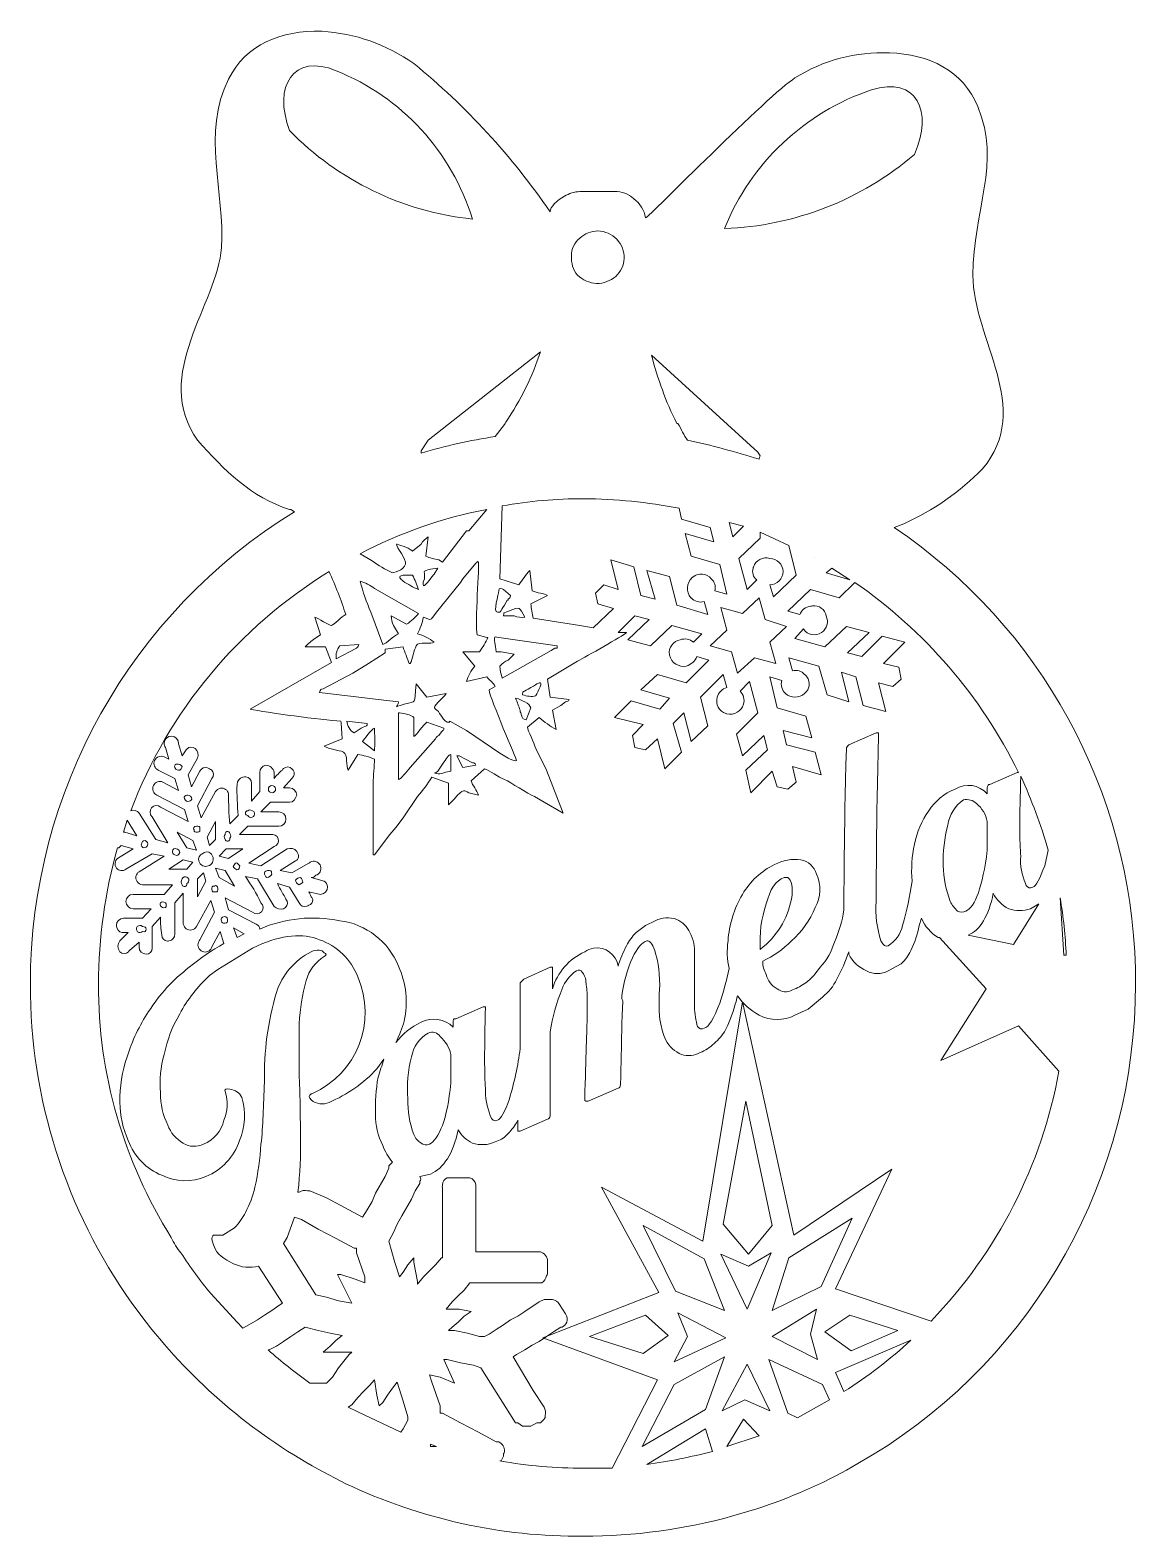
# Model space of a CAD drawing. Header units: millimetres. Extents: x 0 to 32.6, y 0 to 44.4.
import ezdxf

# ---------------------------------------------------------------- set-up
doc = ezdxf.new("R2010")
doc.units = ezdxf.units.MM
doc.header["$MEASUREMENT"] = 0
doc.layers.add('Layer 1', color=7, linetype='Continuous')

# ---------------------------------------------------------------- blocks, each defined once
blk = doc.blocks.new('block 4')
at = {"layer": 'Layer 1', "lineweight": 0}
for points in [[(20.637, 29.916), (21.061, 29.81), (20.743, 29.492), (20.637, 29.916)], [(23.142, 28.892), (23.142, 28.892)], [(23.671, 28.575), (24.201, 28.222), (23.495, 28.434), (23.671, 28.575)], [(22.013, 25.753), (21.378, 25.929), (20.884, 25.471), (20.708, 26.106), (20.073, 26.282), (20.567, 26.741), (20.391, 27.411), (21.026, 27.234), (21.519, 27.693), (21.696, 27.058), (22.331, 26.846), (21.837, 26.388), (22.013, 25.753)], [(2.857, 21.131), (2.857, 21.131), (3.14, 20.673), (2.787, 20.779), (2.752, 20.779), (2.857, 21.131)], [(5.221, 20.637), (5.468, 21.096), (5.468, 20.567), (5.292, 20.391), (5.221, 20.637)], [(4.621, 20.32), (4.339, 20.779), (4.798, 20.532), (4.904, 20.249), (4.621, 20.32)], [(5.786, 20.285), (6.279, 20.285), (5.856, 20.002), (5.574, 20.073), (5.786, 20.285)], [(4.621, 19.685), (4.092, 19.685), (4.516, 19.967), (4.798, 19.897), (4.621, 19.685)], [(5.115, 19.579), (5.186, 19.332), (4.939, 18.874), (4.939, 19.403), (5.115, 19.579)], [(5.468, 19.72), (5.75, 19.65), (6.032, 19.191), (5.574, 19.438), (5.468, 19.72)], [(20.461, 9.207), (21.131, 12.841), (21.907, 9.172), (21.202, 8.326), (20.461, 9.207)], [(9.49, 6.879), (9.49, 6.879), (9.102, 6.95), (8.749, 7.056), (8.431, 7.126), (7.479, 8.643), (7.585, 8.819), (7.796, 9.419), (7.796, 9.419), (8.008, 9.349), (8.502, 9.066), (9.031, 8.784), (9.56, 8.502), (9.631, 8.502), (9.631, 8.361), (9.878, 7.655), (9.878, 7.479), (9.596, 7.585), (9.172, 7.726), (9.066, 7.726), (9.49, 6.879)], [(21.907, 6.667), (22.401, 8.22), (24.271, 9.384), (23.354, 7.373), (21.907, 6.667)], [(20.496, 6.667), (19.05, 7.232), (18.097, 9.172), (19.897, 8.184), (20.496, 6.667)], [(21.202, 7.973), (21.872, 8.361), (21.167, 6.703), (20.391, 8.326), (21.202, 7.973)], [(23.213, 6.703), (23.036, 5.962), (23.248, 5.221), (21.907, 5.891), (23.213, 6.703)], [(18.838, 5.927), (18.097, 5.397), (16.51, 5.891), (18.168, 6.526), (18.838, 5.927)], [(19.121, 6.597), (20.532, 5.856), (19.015, 5.151), (19.403, 5.891), (19.121, 6.597)], [(23.46, 6.032), (24.201, 6.526), (25.612, 6.068), (24.236, 5.468), (23.46, 6.032)], [(19.015, 4.48), (20.496, 5.292), (19.932, 3.739), (18.062, 2.646), (19.015, 4.48)], [(20.426, 3.704), (21.167, 5.08), (21.837, 3.704), (21.096, 4.022), (20.426, 3.704)], [(23.389, 4.48), (23.601, 4.022), (22.648, 3.492), (22.366, 3.634), (21.802, 5.221), (23.389, 4.48)], [(9.384, 3.81), (9.49, 3.881), (9.666, 4.092), (9.842, 4.269), (10.019, 4.445), (10.16, 4.621), (10.231, 4.163), (10.301, 3.845), (10.407, 3.951), (10.548, 4.163), (10.689, 4.374), (10.83, 4.551), (11.007, 3.986), (11.148, 3.528), (11.148, 3.422), (11.007, 3.175), (10.936, 3.069), (9.666, 3.669), (9.384, 3.81)], [(21.061, 3.457), (21.519, 2.963), (20.567, 2.646), (21.061, 3.457)], [(11.818, 2.716), (11.818, 2.716), (11.994, 2.646), (11.818, 2.646), (11.818, 2.716)]]:
    blk.add_lwpolyline(points, dxfattribs=at)
for points, knots in [([(32.632, 16.581), (32.632, 16.581), (32.632, 16.757), (32.632, 16.757), (32.502, 21.993), (29.847, 26.843), (25.506, 29.774), (25.506, 29.774), (25.788, 29.88), (25.788, 29.88), (25.788, 29.88), (25.788, 29.88), (25.788, 29.88), (26.658, 30.272), (27.448, 30.822), (28.116, 31.503), (29.633, 33.302), (27.834, 35.313), (27.834, 37.218), (27.834, 39.123), (28.681, 40.534), (27.975, 42.192), (27.552, 43.251), (26.529, 43.744), (25.365, 43.78), (24.382, 43.82), (23.411, 43.562), (22.578, 43.039), (21.837, 42.58), (18.239, 38.911), (18.168, 38.911), (18.129, 39.138), (18.002, 39.341), (17.815, 39.476), (17.661, 39.616), (17.459, 39.692), (17.251, 39.687), (17.251, 39.687), (16.228, 39.687), (16.228, 39.687), (16.066, 39.679), (15.908, 39.63), (15.769, 39.546), (15.557, 39.441), (15.346, 39.229), (15.346, 39.088), (14.222, 40.731), (12.868, 42.205), (11.324, 43.462), (10.526, 44.028), (9.585, 44.358), (8.608, 44.415), (7.408, 44.45), (6.35, 44.027), (5.856, 43.004), (5.045, 41.416), (5.75, 39.652), (5.644, 38.029), (5.539, 36.407), (3.563, 34.255), (4.939, 32.35), (5.715, 31.468), (6.526, 30.656), (7.655, 30.304), (7.655, 30.304), (7.691, 30.304), (7.691, 30.304), (7.691, 30.304), (7.796, 30.233), (7.796, 30.233), (2.955, 27.257), (0.003, 21.982), (0, 16.298), (-0.007, 12.923), (1.042, 9.63), (2.999, 6.879), (2.999, 6.879), (3.422, 6.315), (3.422, 6.315), (4.806, 4.541), (6.534, 3.065), (8.502, 1.976), (8.502, 1.976), (9.313, 1.552), (9.313, 1.552), (11.507, 0.513), (13.907, -0.018), (16.334, 0), (17.824, 0.001), (19.307, 0.203), (20.743, 0.6), (20.743, 0.6), (21.449, 0.811), (21.449, 0.811), (22.428, 1.129), (23.374, 1.542), (24.271, 2.046), (24.271, 2.046), (24.871, 2.399), (24.871, 2.399), (29.704, 5.363), (32.644, 10.629), (32.632, 16.298), (32.632, 16.298), (32.632, 16.581), (32.632, 16.581)], [0, 0, 0, 0, 1, 1, 1, 2, 2, 2, 3, 3, 3, 4, 4, 4, 5, 5, 5, 6, 6, 6, 7, 7, 7, 8, 8, 8, 9, 9, 9, 10, 10, 10, 11, 11, 11, 12, 12, 12, 13, 13, 13, 14, 14, 14, 15, 15, 15, 16, 16, 16, 17, 17, 17, 18, 18, 18, 19, 19, 19, 20, 20, 20, 21, 21, 21, 22, 22, 22, 23, 23, 23, 24, 24, 24, 25, 25, 25, 26, 26, 26, 27, 27, 27, 28, 28, 28, 29, 29, 29, 30, 30, 30, 31, 31, 31, 32, 32, 32, 33, 33, 33, 34, 34, 34, 35, 35, 35, 35]), ([(7.655, 41.487), (7.161, 42.792), (7.761, 43.78), (9.031, 43.251), (10.965, 42.476), (12.444, 40.868), (13.053, 38.876), (11.003, 39.086), (9.093, 40.01), (7.655, 41.487)], [0, 0, 0, 0, 1, 1, 1, 2, 2, 2, 3, 3, 3, 3]), ([(24.836, 42.686), (26.176, 43.109), (26.67, 42.051), (26.106, 40.781), (24.537, 39.439), (22.56, 38.668), (20.496, 38.594), (21.275, 40.527), (22.86, 42.022), (24.836, 42.686)], [0, 0, 0, 0, 1, 1, 1, 2, 2, 2, 3, 3, 3, 3]), ([(16.228, 38.312), (16.371, 38.447), (16.56, 38.522), (16.757, 38.523), (16.969, 38.515), (17.171, 38.427), (17.321, 38.276), (17.462, 38.122), (17.538, 37.92), (17.533, 37.712), (17.527, 37.509), (17.437, 37.318), (17.286, 37.183), (17.129, 37.048), (16.929, 36.973), (16.722, 36.971), (16.511, 36.986), (16.311, 37.073), (16.157, 37.218), (16.026, 37.376), (15.963, 37.578), (15.981, 37.782), (15.972, 37.989), (16.064, 38.186), (16.228, 38.312)], [0, 0, 0, 0, 1, 1, 1, 2, 2, 2, 3, 3, 3, 4, 4, 4, 5, 5, 5, 6, 6, 6, 7, 7, 7, 8, 8, 8, 8]), ([(14.041, 32.879), (14.041, 32.879), (14.041, 32.879), (14.041, 32.879), (14.041, 32.844), (14.005, 32.844), (14.005, 32.808), (14.005, 32.808), (13.723, 32.456), (13.723, 32.456), (12.983, 32.345), (12.252, 32.18), (11.536, 31.962), (11.536, 31.962), (11.536, 32.032), (11.536, 32.032), (11.536, 32.032), (11.747, 32.35), (11.747, 32.35), (11.747, 32.35), (15.064, 34.96), (15.064, 34.96), (14.82, 34.223), (14.476, 33.522), (14.041, 32.879), (14.041, 32.879), (14.041, 32.879), (14.041, 32.879)], [0, 0, 0, 0, 1, 1, 1, 2, 2, 2, 3, 3, 3, 4, 4, 4, 5, 5, 5, 6, 6, 6, 7, 7, 7, 8, 8, 8, 9, 9, 9, 9]), ([(21.484, 31.997), (21.484, 31.997), (21.555, 31.891), (21.555, 31.891), (21.529, 31.862), (21.516, 31.824), (21.519, 31.785), (20.814, 31.997), (20.108, 32.209), (19.403, 32.35), (19.297, 32.491), (19.226, 32.667), (19.121, 32.844), (19.121, 32.844), (19.085, 32.844), (19.085, 32.844), (18.769, 33.486), (18.521, 34.16), (18.344, 34.854), (18.344, 34.854), (21.484, 31.997), (21.484, 31.997)], [0, 0, 0, 0, 1, 1, 1, 2, 2, 2, 3, 3, 3, 4, 4, 4, 5, 5, 5, 6, 6, 6, 7, 7, 7, 7]), ([(11.677, 28.928), (11.677, 28.928), (11.747, 29.492), (11.747, 29.492), (11.66, 29.441), (11.587, 29.368), (11.536, 29.281), (11.536, 29.281), (11.289, 29.069), (11.289, 29.069), (11.254, 29.139), (10.936, 29.245), (10.83, 29.281), (10.724, 29.316), (11.042, 28.928), (11.077, 28.751), (11.112, 28.575), (10.795, 28.434), (10.689, 28.434), (10.479, 28.533), (10.278, 28.651), (10.089, 28.787), (10.089, 28.787), (9.737, 28.998), (9.737, 28.998), (10.912, 29.616), (12.172, 30.056), (13.476, 30.304), (13.476, 30.304), (12.947, 29.669), (12.947, 29.669), (12.947, 29.669), (12.876, 29.669), (12.876, 29.669), (12.876, 29.669), (12.171, 28.751), (12.171, 28.751), (12.171, 28.751), (12.065, 28.822), (12.065, 28.822), (11.931, 28.837), (11.8, 28.873), (11.677, 28.928)], [0, 0, 0, 0, 1, 1, 1, 2, 2, 2, 3, 3, 3, 4, 4, 4, 5, 5, 5, 6, 6, 6, 7, 7, 7, 8, 8, 8, 9, 9, 9, 10, 10, 10, 11, 11, 11, 12, 12, 12, 13, 13, 13, 14, 14, 14, 14]), ([(16.334, 30.621), (17.281, 30.616), (18.226, 30.522), (19.156, 30.339), (19.156, 30.339), (19.226, 30.021), (19.226, 30.021), (19.226, 30.021), (20.073, 29.774), (20.073, 29.774), (20.073, 29.774), (20.179, 29.351), (20.179, 29.351), (20.179, 29.351), (19.332, 29.598), (19.332, 29.598), (19.332, 29.598), (19.509, 28.928), (19.509, 28.928), (19.509, 28.928), (20.355, 28.681), (20.355, 28.681), (20.355, 28.681), (20.567, 27.799), (20.567, 27.799), (20.567, 27.799), (20.214, 27.905), (20.214, 27.905), (20.248, 28.033), (20.207, 28.169), (20.108, 28.257), (19.972, 28.423), (19.727, 28.445), (19.562, 28.309), (19.556, 28.304), (19.55, 28.298), (19.544, 28.293), (19.369, 28.138), (19.352, 27.871), (19.507, 27.695), (19.507, 27.695), (19.508, 27.694), (19.509, 27.693), (19.608, 27.588), (19.758, 27.547), (19.897, 27.587), (19.897, 27.587), (20.002, 27.199), (20.002, 27.199), (20.002, 27.199), (19.085, 27.481), (19.085, 27.481), (19.085, 27.481), (18.874, 28.328), (18.874, 28.328), (18.874, 28.328), (18.203, 28.504), (18.203, 28.504), (18.203, 28.504), (18.45, 27.658), (18.45, 27.658), (18.45, 27.658), (18.027, 27.764), (18.027, 27.764), (18.027, 27.764), (17.815, 28.61), (17.815, 28.61), (17.815, 28.61), (17.145, 28.822), (17.145, 28.822), (17.145, 28.822), (17.357, 27.94), (17.357, 27.94), (17.357, 27.94), (16.933, 28.081), (16.933, 28.081), (16.933, 28.081), (16.686, 27.834), (16.686, 27.834), (16.686, 27.834), (16.757, 27.517), (16.757, 27.517), (16.757, 27.517), (17.216, 27.376), (17.216, 27.376), (17.216, 27.376), (16.616, 26.811), (16.616, 26.811), (16.616, 26.811), (16.228, 26.882), (16.228, 26.882), (16.228, 26.882), (14.852, 27.093), (14.852, 27.093), (14.814, 27.232), (14.791, 27.374), (14.781, 27.517), (14.781, 27.517), (15.275, 27.764), (15.275, 27.764), (15.169, 27.834), (14.958, 27.834), (14.817, 27.905), (14.817, 27.905), (14.746, 28.504), (14.746, 28.504), (14.629, 28.372), (14.523, 28.23), (14.429, 28.081), (14.429, 28.081), (13.864, 28.257), (13.864, 28.257), (13.864, 28.257), (13.935, 30.409), (13.935, 30.409), (14.726, 30.551), (15.529, 30.622), (16.334, 30.621)], [0, 0, 0, 0, 1, 1, 1, 2, 2, 2, 3, 3, 3, 4, 4, 4, 5, 5, 5, 6, 6, 6, 7, 7, 7, 8, 8, 8, 9, 9, 9, 10, 10, 10, 11, 11, 11, 12, 12, 12, 13, 13, 13, 14, 14, 14, 15, 15, 15, 16, 16, 16, 17, 17, 17, 18, 18, 18, 19, 19, 19, 20, 20, 20, 21, 21, 21, 22, 22, 22, 23, 23, 23, 24, 24, 24, 25, 25, 25, 26, 26, 26, 27, 27, 27, 28, 28, 28, 29, 29, 29, 30, 30, 30, 31, 31, 31, 32, 32, 32, 33, 33, 33, 34, 34, 34, 35, 35, 35, 36, 36, 36, 37, 37, 37, 38, 38, 38, 39, 39, 39, 39]), ([(22.613, 28.363), (22.613, 28.363), (21.943, 27.728), (21.943, 27.728), (21.943, 27.728), (21.837, 28.081), (21.837, 28.081), (22.051, 28.081), (22.225, 28.255), (22.225, 28.469), (22.225, 28.683), (22.051, 28.857), (21.837, 28.857), (21.632, 28.921), (21.415, 28.807), (21.351, 28.603), (21.348, 28.594), (21.345, 28.584), (21.343, 28.575), (21.3, 28.447), (21.342, 28.305), (21.449, 28.222), (21.449, 28.222), (21.167, 27.94), (21.167, 27.94), (21.167, 27.94), (20.92, 28.857), (20.92, 28.857), (20.92, 28.857), (21.555, 29.457), (21.555, 29.457), (21.555, 29.457), (21.555, 29.633), (21.555, 29.633), (21.555, 29.633), (22.401, 29.245), (22.401, 29.245), (22.401, 29.245), (22.401, 29.245), (22.401, 29.245), (22.401, 29.245), (22.613, 28.363), (22.613, 28.363)], [0, 0, 0, 0, 1, 1, 1, 2, 2, 2, 3, 3, 3, 4, 4, 4, 5, 5, 5, 6, 6, 6, 7, 7, 7, 8, 8, 8, 9, 9, 9, 10, 10, 10, 11, 11, 11, 12, 12, 12, 13, 13, 13, 14, 14, 14, 14]), ([(8.819, 28.469), (9.01, 28.056), (9.175, 27.632), (9.313, 27.199), (9.207, 27.164), (8.961, 26.882), (8.89, 26.882), (8.819, 26.882), (8.502, 27.093), (8.396, 27.129), (8.396, 27.129), (8.572, 26.599), (8.572, 26.599), (8.572, 26.599), (8.396, 26.494), (8.396, 26.494), (8.294, 26.422), (8.199, 26.339), (8.114, 26.247), (8.114, 26.247), (8.714, 26.247), (8.714, 26.247), (8.714, 26.247), (8.89, 25.788), (8.89, 25.788), (8.89, 25.788), (6.491, 24.412), (6.491, 24.412), (6.95, 24.306), (8.608, 24.095), (9.172, 24.059), (9.172, 23.989), (9.207, 23.636), (9.207, 23.53), (9.207, 23.53), (8.678, 23.319), (8.678, 23.319), (8.819, 23.213), (9.102, 23.213), (9.243, 23.142), (9.384, 23.072), (9.313, 22.719), (9.384, 22.613), (9.384, 22.613), (9.666, 23.072), (9.666, 23.072), (9.837, 23.051), (10.004, 23.003), (10.16, 22.931), (10.16, 22.754), (10.125, 22.437), (10.125, 22.225), (10.125, 22.225), (10.125, 20.108), (10.125, 20.108), (10.125, 20.108), (10.16, 20.108), (10.16, 20.108), (10.16, 20.108), (10.619, 20.708), (10.619, 20.708), (10.619, 20.708), (10.619, 20.708), (10.619, 20.708), (10.619, 20.708), (10.795, 20.92), (10.795, 20.92), (10.795, 20.92), (11.007, 21.202), (11.007, 21.202), (11.007, 21.202), (11.43, 21.837), (11.43, 21.837), (11.591, 22.01), (11.732, 22.199), (11.853, 22.401), (11.853, 22.401), (12.347, 22.225), (12.347, 22.225), (12.347, 22.225), (12.347, 21.59), (12.347, 21.59), (12.347, 21.59), (12.524, 21.766), (12.524, 21.766), (12.806, 22.084), (12.806, 22.013), (12.947, 21.943), (12.947, 21.943), (13.229, 21.872), (13.229, 21.872), (13.194, 22.013), (13.053, 22.154), (13.017, 22.296), (13.017, 22.296), (13.406, 22.648), (13.406, 22.648), (13.547, 22.613), (13.829, 22.401), (14.005, 22.331), (14.182, 22.26), (14.676, 21.907), (14.887, 21.837), (14.887, 21.837), (15.169, 21.661), (15.169, 21.661), (15.169, 21.661), (15.734, 21.343), (15.734, 21.343), (15.734, 21.343), (15.24, 22.613), (15.24, 22.613), (15.24, 22.613), (14.922, 23.248), (14.922, 23.248), (14.887, 23.424), (14.676, 23.777), (14.676, 23.883), (14.676, 23.883), (15.028, 24.165), (15.028, 24.165), (15.181, 24.031), (15.346, 23.913), (15.522, 23.812), (15.522, 23.812), (15.416, 24.377), (15.416, 24.377), (15.416, 24.377), (15.663, 24.518), (15.663, 24.518), (15.663, 24.518), (15.804, 24.624), (15.804, 24.624), (15.875, 24.659), (15.875, 24.624), (15.91, 24.694), (15.91, 24.694), (15.346, 24.765), (15.346, 24.765), (15.346, 24.765), (15.275, 25.294), (15.275, 25.294), (15.275, 25.294), (16.157, 25.823), (16.157, 25.823), (16.404, 25.964), (17.498, 26.564), (17.604, 26.67), (17.604, 26.67), (17.357, 26.67), (17.357, 26.67), (17.357, 26.67), (17.851, 27.164), (17.851, 27.164), (17.851, 27.164), (18.274, 27.058), (18.274, 27.058), (18.274, 27.058), (17.639, 26.458), (17.639, 26.458), (17.639, 26.458), (18.309, 26.282), (18.309, 26.282), (18.309, 26.282), (18.944, 26.882), (18.944, 26.882), (18.944, 26.882), (19.826, 26.635), (19.826, 26.635), (19.826, 26.635), (19.579, 26.388), (19.579, 26.388), (19.472, 26.48), (19.324, 26.507), (19.191, 26.458), (18.98, 26.423), (18.836, 26.224), (18.871, 26.012), (18.872, 26.008), (18.873, 26.004), (18.874, 26), (18.926, 25.778), (19.144, 25.638), (19.367, 25.682), (19.51, 25.724), (19.627, 25.827), (19.685, 25.964), (19.685, 25.964), (20.038, 25.859), (20.038, 25.859), (20.038, 25.859), (19.367, 25.188), (19.367, 25.188), (19.367, 25.188), (18.521, 25.435), (18.521, 25.435), (18.521, 25.435), (18.027, 24.977), (18.027, 24.977), (18.027, 24.977), (18.874, 24.73), (18.874, 24.73), (18.874, 24.73), (18.591, 24.412), (18.591, 24.412), (18.591, 24.412), (17.745, 24.659), (17.745, 24.659), (17.745, 24.659), (17.251, 24.165), (17.251, 24.165), (17.251, 24.165), (18.097, 23.954), (18.097, 23.954), (18.097, 23.954), (17.78, 23.636), (17.78, 23.636), (17.78, 23.636), (17.851, 23.283), (17.851, 23.283), (17.851, 23.283), (18.168, 23.213), (18.168, 23.213), (18.168, 23.213), (18.521, 23.53), (18.521, 23.53), (18.521, 23.53), (18.732, 22.648), (18.732, 22.648), (18.732, 22.648), (19.226, 23.142), (19.226, 23.142), (19.226, 23.142), (18.979, 23.989), (18.979, 23.989), (18.979, 23.989), (19.297, 24.306), (19.297, 24.306), (19.297, 24.306), (19.509, 23.46), (19.509, 23.46), (19.509, 23.46), (20.002, 23.918), (20.002, 23.918), (20.002, 23.918), (19.791, 24.765), (19.791, 24.765), (19.791, 24.765), (20.461, 25.435), (20.461, 25.435), (20.461, 25.435), (20.567, 25.047), (20.567, 25.047), (20.428, 25.012), (20.32, 24.904), (20.285, 24.765), (20.221, 24.56), (20.335, 24.343), (20.539, 24.279), (20.548, 24.276), (20.558, 24.273), (20.567, 24.271), (20.78, 24.224), (20.993, 24.346), (21.061, 24.553), (21.101, 24.692), (21.06, 24.842), (20.955, 24.941), (20.955, 24.941), (21.237, 25.224), (21.237, 25.224), (21.237, 25.224), (21.484, 24.306), (21.484, 24.306), (21.484, 24.306), (20.849, 23.671), (20.849, 23.671), (20.849, 23.671), (21.026, 23.036), (21.026, 23.036), (21.026, 23.036), (21.661, 23.636), (21.661, 23.636), (21.661, 23.636), (21.766, 23.213), (21.766, 23.213), (21.766, 23.213), (21.131, 22.613), (21.131, 22.613), (21.131, 22.613), (21.272, 21.943), (21.272, 21.943), (21.272, 21.943), (21.907, 22.578), (21.907, 22.578), (21.907, 22.578), (22.049, 22.119), (22.049, 22.119), (22.049, 22.119), (22.366, 22.049), (22.366, 22.049), (22.366, 22.049), (22.613, 22.26), (22.613, 22.26), (22.613, 22.26), (22.507, 22.719), (22.507, 22.719), (22.507, 22.719), (23.354, 22.472), (23.354, 22.472), (23.354, 22.472), (23.177, 23.142), (23.177, 23.142), (23.177, 23.142), (22.331, 23.354), (22.331, 23.354), (22.331, 23.354), (22.225, 23.777), (22.225, 23.777), (22.225, 23.777), (23.072, 23.566), (23.072, 23.566), (23.072, 23.566), (22.895, 24.201), (22.895, 24.201), (22.895, 24.201), (22.049, 24.447), (22.049, 24.447), (22.049, 24.447), (21.837, 25.365), (21.837, 25.365), (21.837, 25.365), (22.19, 25.259), (22.19, 25.259), (22.15, 25.12), (22.191, 24.97), (22.296, 24.871), (22.456, 24.727), (22.699, 24.727), (22.86, 24.871), (23.016, 24.988), (23.047, 25.209), (22.931, 25.365), (22.91, 25.391), (22.887, 25.415), (22.86, 25.435), (22.772, 25.534), (22.635, 25.575), (22.507, 25.541), (22.507, 25.541), (22.401, 25.929), (22.401, 25.929), (22.401, 25.929), (23.283, 25.682), (23.283, 25.682), (23.283, 25.682), (23.53, 24.836), (23.53, 24.836), (23.53, 24.836), (24.165, 24.624), (24.165, 24.624), (24.165, 24.624), (23.954, 25.506), (23.954, 25.506), (23.954, 25.506), (24.377, 25.365), (24.377, 25.365), (24.377, 25.365), (24.589, 24.518), (24.589, 24.518), (24.589, 24.518), (25.259, 24.342), (25.259, 24.342), (25.259, 24.342), (25.047, 25.188), (25.047, 25.188), (25.047, 25.188), (25.471, 25.082), (25.471, 25.082), (25.471, 25.082), (25.717, 25.294), (25.717, 25.294), (25.717, 25.294), (25.647, 25.647), (25.647, 25.647), (25.647, 25.647), (25.188, 25.753), (25.188, 25.753), (25.188, 25.753), (25.823, 26.388), (25.823, 26.388), (25.823, 26.388), (25.153, 26.564), (25.153, 26.564), (25.153, 26.564), (24.553, 25.964), (24.553, 25.964), (24.553, 25.964), (24.13, 26.07), (24.13, 26.07), (24.13, 26.07), (24.765, 26.67), (24.765, 26.67), (24.765, 26.67), (24.095, 26.846), (24.095, 26.846), (24.095, 26.846), (23.46, 26.247), (23.46, 26.247), (23.46, 26.247), (22.578, 26.494), (22.578, 26.494), (22.578, 26.494), (22.825, 26.776), (22.825, 26.776), (22.944, 26.598), (23.185, 26.55), (23.363, 26.669), (23.525, 26.777), (23.582, 26.989), (23.495, 27.164), (23.466, 27.357), (23.286, 27.489), (23.093, 27.46), (23.074, 27.457), (23.055, 27.452), (23.036, 27.446), (22.893, 27.429), (22.77, 27.334), (22.719, 27.199), (22.719, 27.199), (22.366, 27.305), (22.366, 27.305), (22.366, 27.305), (23.036, 27.94), (23.036, 27.94), (23.036, 27.94), (23.883, 27.693), (23.883, 27.693), (23.883, 27.693), (24.342, 28.152), (24.342, 28.152), (26.409, 26.729), (28.074, 24.797), (29.175, 22.542), (29.175, 22.542), (29.139, 22.542), (29.139, 22.542), (29.139, 22.542), (28.328, 22.19), (28.328, 22.19), (28.293, 22.19), (28.257, 22.154), (28.257, 22.084), (28.257, 22.084), (28.257, 21.907), (28.257, 21.907), (28.018, 22.183), (27.614, 22.242), (27.305, 22.049), (26.987, 21.922), (26.716, 21.7), (26.529, 21.414), (26.323, 21.116), (26.179, 20.78), (26.106, 20.426), (26.029, 20.067), (26.006, 19.698), (26.035, 19.332), (26.035, 19.332), (26.035, 19.332), (26.035, 19.332), (25.971, 18.891), (25.877, 18.455), (25.753, 18.027), (25.701, 17.777), (25.548, 17.559), (25.329, 17.427), (25.259, 17.392), (25.188, 17.427), (25.118, 17.568), (24.995, 17.943), (24.947, 18.339), (24.977, 18.732), (24.977, 19.297), (24.977, 20.92), (25.047, 23.636), (25.047, 23.636), (25.047, 23.707), (25.047, 23.707), (25.047, 23.707), (24.977, 23.707), (24.977, 23.707), (24.977, 23.707), (24.165, 23.354), (24.165, 23.354), (24.13, 23.319), (24.095, 23.283), (24.095, 23.248), (24.024, 20.637), (24.024, 19.05), (24.024, 18.486), (23.972, 18.157), (23.878, 17.837), (23.742, 17.533), (23.66, 17.257), (23.515, 17.003), (23.319, 16.792), (23.205, 16.616), (23.062, 16.461), (22.895, 16.334), (22.774, 16.25), (22.644, 16.179), (22.507, 16.122), (22.361, 16.042), (22.181, 16.056), (22.049, 16.157), (21.889, 16.249), (21.774, 16.402), (21.731, 16.581), (21.659, 16.697), (21.622, 16.832), (21.625, 16.969), (21.939, 17.12), (22.225, 17.323), (22.472, 17.568), (22.776, 17.843), (23.017, 18.18), (23.177, 18.556), (23.346, 18.861), (23.359, 19.228), (23.213, 19.544), (23.151, 19.76), (22.974, 19.923), (22.754, 19.967), (22.487, 19.999), (22.217, 19.95), (21.978, 19.826), (21.58, 19.633), (21.248, 19.326), (21.026, 18.944), (20.78, 18.525), (20.635, 18.054), (20.602, 17.568), (20.561, 17.298), (20.573, 17.022), (20.637, 16.757), (20.564, 16.41), (20.47, 16.069), (20.355, 15.734), (20.179, 15.275), (20.038, 15.028), (19.897, 14.993), (19.829, 14.954), (19.743, 14.976), (19.704, 15.043), (19.694, 15.06), (19.687, 15.079), (19.685, 15.099), (19.632, 15.294), (19.609, 15.496), (19.614, 15.699), (19.614, 15.699), (19.614, 17.18), (19.614, 17.18), (19.627, 17.401), (19.578, 17.621), (19.473, 17.815), (19.402, 17.992), (19.262, 18.132), (19.085, 18.203), (18.878, 18.278), (18.648, 18.266), (18.45, 18.168), (18.45, 18.168), (18.168, 18.027), (18.168, 18.027), (18.168, 18.027), (17.886, 17.815), (17.886, 17.815), (17.772, 17.701), (17.677, 17.57), (17.604, 17.427), (17.5, 17.237), (17.418, 17.036), (17.357, 16.827), (17.302, 17.174), (16.977, 17.41), (16.63, 17.355), (16.536, 17.34), (16.447, 17.305), (16.369, 17.251), (15.909, 17.04), (15.562, 16.641), (15.416, 16.157), (15.416, 16.157), (15.416, 16.792), (15.416, 16.792), (15.416, 16.792), (15.346, 16.792), (15.346, 16.792), (15.346, 16.792), (14.57, 16.439), (14.57, 16.439), (14.57, 16.439), (14.464, 16.334), (14.464, 16.334), (14.464, 16.334), (14.464, 14.393), (14.464, 14.393), (14.397, 13.892), (14.291, 13.396), (14.146, 12.912), (14.005, 12.524), (13.899, 12.312), (13.794, 12.277), (13.688, 12.241), (13.617, 12.277), (13.582, 12.418), (13.477, 12.675), (13.429, 12.952), (13.441, 13.229), (13.406, 13.582), (13.406, 14.393), (13.441, 15.628), (13.441, 15.628), (13.37, 15.628), (13.37, 15.628), (13.37, 15.628), (12.559, 15.275), (12.559, 15.275), (12.488, 15.275), (12.488, 15.24), (12.488, 15.169), (12.488, 15.169), (12.488, 15.028), (12.488, 15.028), (12.231, 15.269), (11.852, 15.325), (11.536, 15.169), (11.244, 15.033), (10.989, 14.827), (10.795, 14.57), (10.892, 14.775), (10.975, 14.987), (11.042, 15.205), (11.161, 15.75), (11.099, 16.32), (10.866, 16.827), (10.576, 17.556), (9.914, 18.069), (9.137, 18.168), (8.342, 18.328), (7.518, 18.242), (6.773, 17.921), (6.773, 17.921), (6.773, 17.921), (6.773, 17.921), (6.773, 17.992), (6.738, 18.027), (6.667, 18.062), (6.667, 18.062), (5.856, 18.486), (5.856, 18.486), (5.856, 18.486), (5.75, 18.838), (5.75, 18.838), (5.75, 18.838), (6.562, 18.415), (6.562, 18.415), (6.64, 18.347), (6.758, 18.355), (6.826, 18.433), (6.894, 18.511), (6.887, 18.629), (6.809, 18.697), (6.809, 18.697), (6.809, 18.697), (6.809, 18.697), (6.677, 18.968), (6.523, 19.227), (6.35, 19.473), (6.35, 19.473), (6.703, 19.403), (6.703, 19.403), (6.703, 19.403), (7.197, 18.591), (7.197, 18.591), (7.27, 18.517), (7.379, 18.49), (7.479, 18.521), (7.57, 18.555), (7.617, 18.656), (7.583, 18.748), (7.575, 18.768), (7.564, 18.787), (7.549, 18.803), (7.479, 18.944), (7.373, 19.085), (7.302, 19.262), (7.302, 19.262), (7.655, 19.156), (7.655, 19.156), (7.655, 19.156), (7.937, 18.697), (7.937, 18.697), (7.971, 18.606), (8.073, 18.559), (8.164, 18.593), (8.185, 18.601), (8.203, 18.612), (8.22, 18.627), (8.297, 18.638), (8.35, 18.71), (8.338, 18.787), (8.333, 18.821), (8.316, 18.852), (8.29, 18.874), (8.255, 18.944), (8.255, 18.979), (8.22, 19.015), (8.22, 19.015), (8.572, 18.944), (8.572, 18.944), (8.689, 18.95), (8.779, 19.05), (8.773, 19.166), (8.77, 19.234), (8.735, 19.295), (8.678, 19.332), (8.678, 19.332), (8.29, 19.438), (8.29, 19.438), (8.346, 19.438), (8.398, 19.464), (8.431, 19.509), (8.543, 19.543), (8.605, 19.662), (8.57, 19.774), (8.536, 19.885), (8.417, 19.948), (8.305, 19.913), (8.273, 19.903), (8.244, 19.885), (8.22, 19.861), (8.22, 19.861), (7.726, 19.579), (7.726, 19.579), (7.726, 19.579), (7.373, 19.65), (7.373, 19.65), (7.373, 19.65), (7.832, 19.932), (7.832, 19.932), (7.937, 19.967), (7.937, 20.108), (7.867, 20.214), (7.798, 20.296), (7.684, 20.325), (7.585, 20.285), (7.585, 20.285), (6.809, 19.791), (6.809, 19.791), (6.809, 19.791), (6.456, 19.861), (6.456, 19.861), (6.456, 19.861), (7.197, 20.355), (7.197, 20.355), (7.294, 20.384), (7.349, 20.487), (7.32, 20.585), (7.291, 20.682), (7.188, 20.737), (7.091, 20.708), (7.091, 20.708), (6.174, 20.708), (6.174, 20.708), (6.174, 20.708), (6.421, 20.955), (6.421, 20.955), (6.421, 20.955), (7.338, 20.955), (7.338, 20.955), (7.455, 20.955), (7.549, 21.05), (7.549, 21.167), (7.549, 21.284), (7.455, 21.378), (7.338, 21.378), (7.338, 21.378), (6.809, 21.378), (6.809, 21.378), (6.809, 21.378), (7.091, 21.661), (7.091, 21.661), (7.091, 21.661), (7.655, 21.661), (7.655, 21.661), (7.761, 21.661), (7.832, 21.766), (7.867, 21.872), (7.867, 21.989), (7.772, 22.084), (7.655, 22.084), (7.655, 22.084), (7.479, 22.084), (7.479, 22.084), (7.479, 22.084), (7.726, 22.366), (7.726, 22.366), (7.804, 22.425), (7.82, 22.535), (7.761, 22.613), (7.751, 22.626), (7.739, 22.638), (7.726, 22.648), (7.659, 22.719), (7.547, 22.722), (7.476, 22.655), (7.463, 22.643), (7.452, 22.629), (7.444, 22.613), (7.353, 22.54), (7.27, 22.457), (7.197, 22.366), (7.197, 22.366), (7.197, 22.542), (7.197, 22.542), (7.179, 22.665), (7.073, 22.755), (6.95, 22.754), (6.847, 22.737), (6.772, 22.647), (6.773, 22.542), (6.773, 22.542), (6.773, 21.978), (6.773, 21.978), (6.773, 21.978), (6.526, 21.696), (6.526, 21.696), (6.526, 21.696), (6.526, 22.225), (6.526, 22.225), (6.535, 22.322), (6.463, 22.407), (6.366, 22.416), (6.336, 22.418), (6.307, 22.413), (6.279, 22.401), (6.176, 22.384), (6.102, 22.294), (6.103, 22.19), (6.097, 21.884), (6.109, 21.577), (6.138, 21.272), (6.138, 21.272), (5.891, 21.026), (5.891, 21.026), (5.861, 21.319), (5.85, 21.613), (5.856, 21.907), (5.834, 22.022), (5.723, 22.097), (5.608, 22.075), (5.55, 22.064), (5.499, 22.028), (5.468, 21.978), (5.468, 21.978), (5.045, 21.202), (5.045, 21.202), (5.045, 21.202), (4.939, 21.555), (4.939, 21.555), (4.939, 21.555), (5.362, 22.366), (5.362, 22.366), (5.427, 22.439), (5.42, 22.551), (5.347, 22.615), (5.331, 22.629), (5.312, 22.641), (5.292, 22.648), (5.219, 22.713), (5.107, 22.706), (5.043, 22.633), (5.028, 22.617), (5.017, 22.598), (5.009, 22.578), (5.009, 22.578), (4.762, 22.119), (4.762, 22.119), (4.762, 22.119), (4.657, 22.472), (4.657, 22.472), (4.657, 22.472), (4.939, 22.966), (4.939, 22.966), (4.969, 23.066), (4.942, 23.174), (4.868, 23.248), (4.795, 23.313), (4.684, 23.306), (4.619, 23.233), (4.605, 23.217), (4.594, 23.198), (4.586, 23.177), (4.586, 23.177), (4.48, 23.036), (4.48, 23.036), (4.48, 23.036), (4.374, 23.389), (4.374, 23.389), (4.38, 23.506), (4.291, 23.605), (4.174, 23.611), (4.057, 23.617), (3.958, 23.527), (3.952, 23.411), (3.949, 23.366), (3.962, 23.321), (3.986, 23.283), (3.986, 23.283), (4.092, 22.931), (4.092, 22.931), (4.092, 22.931), (3.951, 23.001), (3.951, 23.001), (3.844, 23.05), (3.718, 23.002), (3.669, 22.895), (3.62, 22.788), (3.668, 22.662), (3.775, 22.613), (3.775, 22.613), (3.775, 22.613), (3.775, 22.613), (3.775, 22.613), (4.269, 22.366), (4.269, 22.366), (4.269, 22.366), (4.374, 22.013), (4.374, 22.013), (4.374, 22.013), (3.916, 22.26), (3.916, 22.26), (3.809, 22.309), (3.682, 22.262), (3.634, 22.154), (3.585, 22.047), (3.632, 21.921), (3.739, 21.872), (3.739, 21.872), (3.739, 21.872), (3.739, 21.872), (3.739, 21.872), (4.551, 21.449), (4.551, 21.449), (4.551, 21.449), (4.657, 21.096), (4.657, 21.096), (4.657, 21.096), (3.845, 21.519), (3.845, 21.519), (3.767, 21.588), (3.649, 21.58), (3.581, 21.502), (3.513, 21.424), (3.52, 21.305), (3.598, 21.237), (3.598, 21.237), (3.598, 21.237), (3.598, 21.237), (3.598, 21.237), (4.057, 20.461), (4.057, 20.461), (4.057, 20.461), (3.704, 20.567), (3.704, 20.567), (3.704, 20.567), (3.21, 21.343), (3.21, 21.343), (3.153, 21.42), (3.052, 21.448), (2.963, 21.414), (4.083, 24.348), (6.142, 26.829), (8.819, 28.469)], [0, 0, 0, 0, 1, 1, 1, 2, 2, 2, 3, 3, 3, 4, 4, 4, 5, 5, 5, 6, 6, 6, 7, 7, 7, 8, 8, 8, 9, 9, 9, 10, 10, 10, 11, 11, 11, 12, 12, 12, 13, 13, 13, 14, 14, 14, 15, 15, 15, 16, 16, 16, 17, 17, 17, 18, 18, 18, 19, 19, 19, 20, 20, 20, 21, 21, 21, 22, 22, 22, 23, 23, 23, 24, 24, 24, 25, 25, 25, 26, 26, 26, 27, 27, 27, 28, 28, 28, 29, 29, 29, 30, 30, 30, 31, 31, 31, 32, 32, 32, 33, 33, 33, 34, 34, 34, 35, 35, 35, 36, 36, 36, 37, 37, 37, 38, 38, 38, 39, 39, 39, 40, 40, 40, 41, 41, 41, 42, 42, 42, 43, 43, 43, 44, 44, 44, 45, 45, 45, 46, 46, 46, 47, 47, 47, 48, 48, 48, 49, 49, 49, 50, 50, 50, 51, 51, 51, 52, 52, 52, 53, 53, 53, 54, 54, 54, 55, 55, 55, 56, 56, 56, 57, 57, 57, 58, 58, 58, 59, 59, 59, 60, 60, 60, 61, 61, 61, 62, 62, 62, 63, 63, 63, 64, 64, 64, 65, 65, 65, 66, 66, 66, 67, 67, 67, 68, 68, 68, 69, 69, 69, 70, 70, 70, 71, 71, 71, 72, 72, 72, 73, 73, 73, 74, 74, 74, 75, 75, 75, 76, 76, 76, 77, 77, 77, 78, 78, 78, 79, 79, 79, 80, 80, 80, 81, 81, 81, 82, 82, 82, 83, 83, 83, 84, 84, 84, 85, 85, 85, 86, 86, 86, 87, 87, 87, 88, 88, 88, 89, 89, 89, 90, 90, 90, 91, 91, 91, 92, 92, 92, 93, 93, 93, 94, 94, 94, 95, 95, 95, 96, 96, 96, 97, 97, 97, 98, 98, 98, 99, 99, 99, 100, 100, 100, 101, 101, 101, 102, 102, 102, 103, 103, 103, 104, 104, 104, 105, 105, 105, 106, 106, 106, 107, 107, 107, 108, 108, 108, 109, 109, 109, 110, 110, 110, 111, 111, 111, 112, 112, 112, 113, 113, 113, 114, 114, 114, 115, 115, 115, 116, 116, 116, 117, 117, 117, 118, 118, 118, 119, 119, 119, 120, 120, 120, 121, 121, 121, 122, 122, 122, 123, 123, 123, 124, 124, 124, 125, 125, 125, 126, 126, 126, 127, 127, 127, 128, 128, 128, 129, 129, 129, 130, 130, 130, 131, 131, 131, 132, 132, 132, 133, 133, 133, 134, 134, 134, 135, 135, 135, 136, 136, 136, 137, 137, 137, 138, 138, 138, 139, 139, 139, 140, 140, 140, 141, 141, 141, 142, 142, 142, 143, 143, 143, 144, 144, 144, 145, 145, 145, 146, 146, 146, 147, 147, 147, 148, 148, 148, 149, 149, 149, 150, 150, 150, 151, 151, 151, 152, 152, 152, 153, 153, 153, 154, 154, 154, 155, 155, 155, 156, 156, 156, 157, 157, 157, 158, 158, 158, 159, 159, 159, 160, 160, 160, 161, 161, 161, 162, 162, 162, 163, 163, 163, 164, 164, 164, 165, 165, 165, 166, 166, 166, 167, 167, 167, 168, 168, 168, 169, 169, 169, 170, 170, 170, 171, 171, 171, 172, 172, 172, 173, 173, 173, 174, 174, 174, 175, 175, 175, 176, 176, 176, 177, 177, 177, 178, 178, 178, 179, 179, 179, 180, 180, 180, 181, 181, 181, 182, 182, 182, 183, 183, 183, 184, 184, 184, 185, 185, 185, 186, 186, 186, 187, 187, 187, 188, 188, 188, 189, 189, 189, 190, 190, 190, 191, 191, 191, 192, 192, 192, 193, 193, 193, 194, 194, 194, 195, 195, 195, 196, 196, 196, 197, 197, 197, 198, 198, 198, 199, 199, 199, 200, 200, 200, 201, 201, 201, 202, 202, 202, 203, 203, 203, 204, 204, 204, 205, 205, 205, 206, 206, 206, 207, 207, 207, 208, 208, 208, 209, 209, 209, 210, 210, 210, 211, 211, 211, 212, 212, 212, 213, 213, 213, 214, 214, 214, 215, 215, 215, 216, 216, 216, 217, 217, 217, 218, 218, 218, 219, 219, 219, 220, 220, 220, 221, 221, 221, 222, 222, 222, 223, 223, 223, 224, 224, 224, 225, 225, 225, 226, 226, 226, 227, 227, 227, 228, 228, 228, 229, 229, 229, 230, 230, 230, 231, 231, 231, 232, 232, 232, 233, 233, 233, 234, 234, 234, 235, 235, 235, 236, 236, 236, 237, 237, 237, 238, 238, 238, 239, 239, 239, 240, 240, 240, 241, 241, 241, 242, 242, 242, 243, 243, 243, 244, 244, 244, 245, 245, 245, 246, 246, 246, 247, 247, 247, 248, 248, 248, 249, 249, 249, 250, 250, 250, 251, 251, 251, 252, 252, 252, 253, 253, 253, 254, 254, 254, 255, 255, 255, 256, 256, 256, 257, 257, 257, 258, 258, 258, 259, 259, 259, 260, 260, 260, 261, 261, 261, 262, 262, 262, 263, 263, 263, 264, 264, 264, 265, 265, 265, 266, 266, 266, 267, 267, 267, 268, 268, 268, 269, 269, 269, 270, 270, 270, 271, 271, 271, 272, 272, 272, 273, 273, 273, 274, 274, 274, 275, 275, 275, 276, 276, 276, 277, 277, 277, 278, 278, 278, 279, 279, 279, 280, 280, 280, 281, 281, 281, 282, 282, 282, 283, 283, 283, 284, 284, 284, 285, 285, 285, 286, 286, 286, 287, 287, 287, 288, 288, 288, 289, 289, 289, 290, 290, 290, 291, 291, 291, 292, 292, 292, 293, 293, 293, 294, 294, 294, 295, 295, 295, 296, 296, 296, 297, 297, 297, 298, 298, 298, 299, 299, 299, 300, 300, 300, 301, 301, 301, 302, 302, 302, 303, 303, 303, 304, 304, 304, 305, 305, 305, 306, 306, 306, 307, 307, 307, 308, 308, 308, 309, 309, 309, 310, 310, 310, 311, 311, 311, 312, 312, 312, 313, 313, 313, 314, 314, 314, 315, 315, 315, 316, 316, 316, 317, 317, 317, 318, 318, 318, 319, 319, 319, 320, 320, 320, 321, 321, 321, 322, 322, 322, 323, 323, 323, 324, 324, 324, 325, 325, 325, 326, 326, 326, 327, 327, 327, 328, 328, 328, 329, 329, 329, 329]), ([(12.876, 23.777), (12.876, 23.777), (12.382, 24.059), (12.382, 24.059), (12.347, 24.024), (12.382, 24.059), (12.382, 24.024), (12.382, 24.024), (12.312, 24.024), (12.312, 24.024), (12.136, 24.13), (12.1, 24.342), (11.959, 24.412), (11.818, 24.483), (12.206, 24.73), (12.277, 24.871), (12.277, 24.871), (11.712, 24.765), (11.712, 24.765), (11.712, 24.765), (11.395, 25.153), (11.395, 25.153), (11.324, 24.518), (11.43, 24.659), (11.042, 24.553), (10.654, 24.447), (10.866, 24.447), (10.866, 24.624), (10.866, 24.624), (10.266, 24.694), (10.266, 24.694), (10.266, 24.694), (9.701, 24.765), (9.701, 24.765), (9.701, 24.765), (8.537, 24.906), (8.537, 24.906), (8.572, 25.012), (8.572, 24.977), (8.643, 25.012), (8.643, 25.012), (9.525, 25.471), (9.525, 25.471), (9.525, 25.471), (9.984, 25.753), (9.984, 25.753), (9.984, 25.753), (10.477, 26.07), (10.477, 26.07), (10.477, 26.07), (10.477, 26.176), (10.477, 26.176), (10.477, 26.176), (11.007, 26.247), (11.007, 26.247), (11.042, 26.106), (11.148, 25.894), (11.183, 25.753), (11.183, 25.753), (11.218, 25.753), (11.218, 25.753), (11.289, 25.894), (11.324, 26.141), (11.395, 26.282), (11.465, 26.423), (11.853, 26.317), (11.924, 26.388), (11.779, 26.504), (11.61, 26.589), (11.43, 26.635), (11.514, 26.789), (11.574, 26.956), (11.606, 27.129), (11.606, 27.129), (11.783, 27.058), (11.783, 27.058), (11.853, 27.058), (11.853, 27.093), (11.889, 27.129), (11.889, 27.129), (11.994, 27.27), (11.994, 27.27), (11.994, 27.27), (11.994, 27.27), (11.994, 27.27), (11.994, 27.27), (12.7, 28.152), (12.7, 28.152), (12.7, 28.152), (12.771, 28.257), (12.771, 28.257), (12.771, 28.257), (13.159, 28.716), (13.159, 28.716), (13.194, 28.751), (13.194, 28.787), (13.229, 28.751), (13.264, 28.716), (13.123, 26.917), (13.194, 26.599), (13.194, 26.599), (13.476, 26.529), (13.476, 26.529), (13.476, 26.529), (13.511, 26.529), (13.511, 26.529), (13.442, 26.38), (13.36, 26.239), (13.264, 26.106), (13.264, 26.106), (12.771, 26.106), (12.771, 26.106), (12.771, 26.106), (13.123, 25.682), (13.123, 25.682), (13.007, 25.55), (12.923, 25.393), (12.876, 25.224), (12.876, 25.224), (13.476, 25.365), (13.476, 25.365), (13.547, 25.259), (13.688, 25.188), (13.723, 25.082), (13.723, 25.082), (13.547, 24.977), (13.547, 24.977), (13.582, 24.694), (14.358, 22.931), (14.358, 22.895), (14.358, 22.86), (14.146, 22.931), (14.111, 22.966), (14.111, 22.966), (13.864, 23.107), (13.864, 23.107), (13.864, 23.107), (12.876, 23.777), (12.876, 23.777)], [0, 0, 0, 0, 1, 1, 1, 2, 2, 2, 3, 3, 3, 4, 4, 4, 5, 5, 5, 6, 6, 6, 7, 7, 7, 8, 8, 8, 9, 9, 9, 10, 10, 10, 11, 11, 11, 12, 12, 12, 13, 13, 13, 14, 14, 14, 15, 15, 15, 16, 16, 16, 17, 17, 17, 18, 18, 18, 19, 19, 19, 20, 20, 20, 21, 21, 21, 22, 22, 22, 23, 23, 23, 24, 24, 24, 25, 25, 25, 26, 26, 26, 27, 27, 27, 28, 28, 28, 29, 29, 29, 30, 30, 30, 31, 31, 31, 32, 32, 32, 33, 33, 33, 34, 34, 34, 35, 35, 35, 36, 36, 36, 37, 37, 37, 38, 38, 38, 39, 39, 39, 40, 40, 40, 41, 41, 41, 42, 42, 42, 43, 43, 43, 44, 44, 44, 45, 45, 45, 46, 46, 46, 46]), ([(12.03, 28.575), (12.03, 28.575), (11.924, 28.399), (11.924, 28.399), (11.889, 28.363), (11.677, 28.046), (11.606, 28.046), (11.585, 28.118), (11.598, 28.196), (11.642, 28.257), (11.642, 28.54), (11.571, 28.469), (11.818, 28.54), (11.818, 28.54), (12.03, 28.575), (12.03, 28.575)], [0, 0, 0, 0, 1, 1, 1, 2, 2, 2, 3, 3, 3, 4, 4, 4, 5, 5, 5, 5]), ([(10.724, 26.882), (10.724, 26.882), (10.866, 26.635), (10.866, 26.635), (10.724, 26.564), (10.513, 26.352), (10.407, 26.317), (10.407, 26.317), (10.054, 27.27), (10.054, 27.27), (9.928, 27.568), (9.822, 27.874), (9.737, 28.187), (9.89, 28.145), (10.034, 28.073), (10.16, 27.975), (10.16, 27.975), (11.465, 27.234), (11.465, 27.234), (11.366, 27.11), (11.247, 27.003), (11.112, 26.917), (11.112, 26.917), (10.654, 27.164), (10.654, 27.164), (10.661, 27.066), (10.685, 26.971), (10.724, 26.882)], [0, 0, 0, 0, 1, 1, 1, 2, 2, 2, 3, 3, 3, 4, 4, 4, 5, 5, 5, 6, 6, 6, 7, 7, 7, 8, 8, 8, 9, 9, 9, 9]), ([(11.007, 28.363), (11.007, 28.363), (11.289, 28.363), (11.289, 28.363), (11.356, 28.226), (11.415, 28.085), (11.465, 27.94), (11.305, 28.009), (11.152, 28.091), (11.007, 28.187), (10.936, 28.257), (10.83, 28.328), (11.007, 28.363)], [0, 0, 0, 0, 1, 1, 1, 2, 2, 2, 3, 3, 3, 4, 4, 4, 4]), ([(14.111, 27.658), (14.111, 27.622), (14.111, 27.622), (14.076, 27.622), (14.076, 27.622), (14.005, 27.481), (14.005, 27.481), (13.829, 27.27), (13.935, 27.27), (13.794, 27.27), (13.653, 27.27), (13.829, 27.799), (13.829, 27.905), (13.829, 28.011), (13.935, 27.975), (13.97, 27.94), (13.97, 27.94), (14.182, 27.764), (14.182, 27.764), (14.146, 27.658), (14.182, 27.728), (14.111, 27.658)], [0, 0, 0, 0, 1, 1, 1, 2, 2, 2, 3, 3, 3, 4, 4, 4, 5, 5, 5, 6, 6, 6, 7, 7, 7, 7]), ([(14.041, 27.27), (14.041, 27.27), (14.323, 27.376), (14.323, 27.376), (14.464, 27.411), (14.429, 27.376), (14.499, 27.305), (14.499, 27.305), (14.605, 27.129), (14.605, 27.129), (14.498, 27.107), (14.387, 27.12), (14.287, 27.164), (14.287, 27.164), (13.97, 27.164), (13.97, 27.164), (14.005, 27.27), (13.935, 27.234), (14.041, 27.27)], [0, 0, 0, 0, 1, 1, 1, 2, 2, 2, 3, 3, 3, 4, 4, 4, 5, 5, 5, 6, 6, 6, 6]), ([(9.701, 26.317), (9.666, 26.247), (9.701, 26.282), (9.631, 26.211), (9.631, 26.211), (9.031, 25.894), (9.031, 25.894), (9.014, 26.032), (9.052, 26.172), (9.137, 26.282), (9.137, 26.282), (9.701, 26.317), (9.701, 26.317)], [0, 0, 0, 0, 1, 1, 1, 2, 2, 2, 3, 3, 3, 4, 4, 4, 4]), ([(13.935, 25.329), (13.895, 25.443), (13.871, 25.562), (13.864, 25.682), (13.931, 25.76), (14.016, 25.821), (14.111, 25.859), (14.111, 25.859), (14.287, 26.035), (14.287, 26.035), (14.287, 26.035), (13.899, 26.106), (13.899, 26.106), (13.899, 26.106), (13.758, 26.106), (13.758, 26.106), (13.688, 26.564), (13.653, 26.564), (13.829, 26.529), (13.829, 26.529), (15.557, 26.282), (15.557, 26.282), (15.557, 26.282), (15.557, 26.211), (15.557, 26.211), (15.557, 26.211), (15.487, 26.211), (15.487, 26.211), (15.487, 26.211), (15.381, 26.141), (15.381, 26.141), (15.381, 26.141), (13.935, 25.329), (13.935, 25.329)], [0, 0, 0, 0, 1, 1, 1, 2, 2, 2, 3, 3, 3, 4, 4, 4, 5, 5, 5, 6, 6, 6, 7, 7, 7, 8, 8, 8, 9, 9, 9, 10, 10, 10, 11, 11, 11, 11]), ([(14.534, 24.836), (14.534, 24.941), (14.534, 24.906), (14.781, 25.047), (15.028, 25.188), (14.993, 25.188), (15.064, 25.188), (15.134, 25.188), (14.922, 24.8), (14.922, 24.8), (14.792, 24.775), (14.658, 24.788), (14.534, 24.836), (14.534, 24.836), (14.534, 24.836), (14.534, 24.836)], [0, 0, 0, 0, 1, 1, 1, 2, 2, 2, 3, 3, 3, 4, 4, 4, 5, 5, 5, 5]), ([(14.323, 24.73), (14.464, 24.73), (14.499, 24.659), (14.605, 24.624), (14.711, 24.589), (14.746, 24.518), (14.781, 24.447), (14.781, 24.447), (14.64, 24.095), (14.64, 24.095), (14.534, 24.13), (14.534, 24.13), (14.499, 24.236), (14.464, 24.342), (14.464, 24.342), (14.464, 24.377), (14.423, 24.497), (14.376, 24.615), (14.323, 24.73)], [0, 0, 0, 0, 1, 1, 1, 2, 2, 2, 3, 3, 3, 4, 4, 4, 5, 5, 5, 6, 6, 6, 6]), ([(9.772, 23.848), (9.772, 23.848), (9.56, 23.707), (9.56, 23.707), (9.438, 23.784), (9.36, 23.915), (9.349, 24.059), (9.349, 24.059), (9.349, 24.059), (9.349, 24.059), (9.349, 24.059), (9.948, 23.989), (9.948, 23.989), (9.948, 23.883), (9.948, 23.954), (9.772, 23.848)], [0, 0, 0, 0, 1, 1, 1, 2, 2, 2, 3, 3, 3, 4, 4, 4, 5, 5, 5, 5]), ([(11.959, 23.53), (11.959, 23.53), (11.218, 22.684), (11.218, 22.684), (11.112, 22.578), (10.936, 22.331), (10.866, 22.331), (10.866, 22.331), (10.866, 24.306), (10.866, 24.306), (10.936, 24.306), (11.289, 24.236), (11.324, 24.165), (11.324, 24.165), (11.324, 23.601), (11.324, 23.601), (11.395, 23.636), (11.606, 23.954), (11.712, 24.024), (11.712, 24.024), (12.206, 23.848), (12.206, 23.848), (12.206, 23.777), (12.206, 23.812), (12.136, 23.742), (12.136, 23.742), (12.065, 23.636), (12.065, 23.636), (11.994, 23.601), (11.994, 23.601), (11.959, 23.53)], [0, 0, 0, 0, 1, 1, 1, 2, 2, 2, 3, 3, 3, 4, 4, 4, 5, 5, 5, 6, 6, 6, 7, 7, 7, 8, 8, 8, 9, 9, 9, 10, 10, 10, 10]), ([(10.16, 23.848), (10.16, 23.848), (10.16, 23.777), (10.16, 23.777), (10.178, 23.578), (10.178, 23.377), (10.16, 23.177), (10.16, 23.177), (9.807, 23.46), (9.807, 23.46), (9.842, 23.495), (10.089, 23.848), (10.16, 23.848)], [0, 0, 0, 0, 1, 1, 1, 2, 2, 2, 3, 3, 3, 4, 4, 4, 4]), ([(4.48, 22.719), (4.48, 22.684), (4.445, 22.613), (4.41, 22.613), (4.374, 22.613), (4.304, 22.613), (4.269, 22.684), (4.233, 22.754), (4.304, 22.789), (4.339, 22.789), (4.374, 22.789), (4.445, 22.789), (4.48, 22.719), (4.48, 22.719), (4.48, 22.719), (4.48, 22.719)], [0, 0, 0, 0, 1, 1, 1, 2, 2, 2, 3, 3, 3, 4, 4, 4, 5, 5, 5, 5]), ([(12.03, 22.578), (12.03, 22.578), (12.171, 22.789), (12.171, 22.789), (12.277, 22.931), (12.347, 23.072), (12.418, 23.072), (12.418, 23.072), (12.418, 22.578), (12.418, 22.578), (12.312, 22.578), (12.1, 22.472), (11.994, 22.507), (11.889, 22.542), (11.959, 22.507), (12.03, 22.578)], [0, 0, 0, 0, 1, 1, 1, 2, 2, 2, 3, 3, 3, 4, 4, 4, 5, 5, 5, 5]), ([(13.159, 22.754), (13.159, 22.754), (12.771, 22.684), (12.771, 22.684), (12.771, 22.684), (12.594, 23.036), (12.594, 23.036), (12.594, 23.036), (12.665, 23.036), (12.665, 23.036), (12.665, 23.036), (13.053, 22.825), (13.053, 22.825), (13.123, 22.825), (13.123, 22.825), (13.159, 22.754)], [0, 0, 0, 0, 1, 1, 1, 2, 2, 2, 3, 3, 3, 4, 4, 4, 5, 5, 5, 5]), ([(29.245, 22.437), (29.568, 21.728), (29.839, 20.997), (30.057, 20.249), (30.057, 20.249), (29.951, 19.791), (29.951, 19.791), (29.81, 19.403), (29.704, 19.191), (29.598, 19.156), (29.531, 19.116), (29.444, 19.139), (29.405, 19.206), (29.395, 19.223), (29.389, 19.242), (29.386, 19.262), (29.272, 19.516), (29.223, 19.795), (29.245, 20.073), (29.21, 20.461), (29.21, 21.237), (29.245, 22.437)], [0, 0, 0, 0, 1, 1, 1, 2, 2, 2, 3, 3, 3, 4, 4, 4, 5, 5, 5, 6, 6, 6, 7, 7, 7, 7]), ([(4.692, 21.696), (4.621, 21.661), (4.586, 21.696), (4.551, 21.766), (4.516, 21.837), (4.586, 21.872), (4.621, 21.872), (4.657, 21.872), (4.727, 21.872), (4.762, 21.802), (4.798, 21.731), (4.727, 21.696), (4.692, 21.696)], [0, 0, 0, 0, 1, 1, 1, 2, 2, 2, 3, 3, 3, 4, 4, 4, 4]), ([(7.056, 22.119), (7.095, 22.163), (7.161, 22.166), (7.205, 22.127), (7.249, 22.089), (7.252, 22.022), (7.213, 21.978), (7.174, 21.934), (7.107, 21.931), (7.064, 21.97), (7.061, 21.972), (7.058, 21.975), (7.056, 21.978), (7.02, 22.018), (7.02, 22.079), (7.056, 22.119), (7.056, 22.119), (7.056, 22.119), (7.056, 22.119)], [0, 0, 0, 0, 1, 1, 1, 2, 2, 2, 3, 3, 3, 4, 4, 4, 5, 5, 5, 6, 6, 6, 6]), ([(6.421, 21.414), (6.456, 21.449), (6.491, 21.449), (6.562, 21.414), (6.614, 21.388), (6.637, 21.325), (6.612, 21.272), (6.586, 21.22), (6.523, 21.197), (6.47, 21.223), (6.449, 21.233), (6.431, 21.251), (6.421, 21.272), (6.382, 21.273), (6.35, 21.304), (6.35, 21.343), (6.351, 21.382), (6.382, 21.413), (6.421, 21.414)], [0, 0, 0, 0, 1, 1, 1, 2, 2, 2, 3, 3, 3, 4, 4, 4, 5, 5, 5, 6, 6, 6, 6]), ([(28.257, 20.249), (28.116, 19.168), (27.905, 18.568), (27.622, 18.45), (27.545, 18.412), (27.454, 18.412), (27.376, 18.45), (27.289, 18.531), (27.217, 18.626), (27.164, 18.732), (27.038, 19.072), (26.967, 19.429), (26.952, 19.791), (26.943, 20.195), (26.99, 20.599), (27.093, 20.99), (27.137, 21.29), (27.303, 21.558), (27.552, 21.731), (27.691, 21.763), (27.837, 21.724), (27.94, 21.625), (28.102, 21.489), (28.213, 21.303), (28.257, 21.096), (28.257, 21.096), (28.257, 20.249), (28.257, 20.249)], [0, 0, 0, 0, 1, 1, 1, 2, 2, 2, 3, 3, 3, 4, 4, 4, 5, 5, 5, 6, 6, 6, 7, 7, 7, 8, 8, 8, 9, 9, 9, 9]), ([(4.833, 20.849), (4.798, 20.884), (4.833, 20.955), (4.904, 20.955), (4.974, 20.955), (5.009, 20.955), (5.009, 20.884), (5.009, 20.814), (5.009, 20.779), (4.939, 20.779), (4.868, 20.779), (4.833, 20.779), (4.833, 20.849)], [0, 0, 0, 0, 1, 1, 1, 2, 2, 2, 3, 3, 3, 4, 4, 4, 4]), ([(3.457, 20.391), (3.457, 20.355), (3.387, 20.32), (3.351, 20.32), (3.316, 20.32), (3.246, 20.391), (3.281, 20.426), (3.281, 20.484), (3.328, 20.532), (3.387, 20.532), (3.387, 20.532), (3.387, 20.532), (3.387, 20.532), (3.457, 20.496), (3.492, 20.461), (3.457, 20.391)], [0, 0, 0, 0, 1, 1, 1, 2, 2, 2, 3, 3, 3, 4, 4, 4, 5, 5, 5, 5]), ([(5.75, 20.708), (5.741, 20.747), (5.764, 20.786), (5.803, 20.796), (5.842, 20.806), (5.882, 20.782), (5.891, 20.743), (5.927, 20.673), (5.927, 20.637), (5.891, 20.602), (5.901, 20.563), (5.877, 20.524), (5.838, 20.514), (5.8, 20.504), (5.76, 20.528), (5.75, 20.567), (5.715, 20.637), (5.715, 20.673), (5.75, 20.708)], [0, 0, 0, 0, 1, 1, 1, 2, 2, 2, 3, 3, 3, 4, 4, 4, 5, 5, 5, 6, 6, 6, 6]), ([(4.445, 8.361), (4.331, 8.5), (4.236, 8.655), (4.163, 8.819), (2.75, 11.057), (2.003, 13.652), (2.011, 16.298), (2.015, 17.658), (2.205, 19.011), (2.575, 20.32), (2.575, 20.32), (2.611, 20.32), (2.611, 20.32), (2.611, 20.32), (2.681, 20.391), (2.681, 20.391), (2.681, 20.391), (3.034, 20.285), (3.034, 20.285), (3.034, 20.285), (2.575, 20.002), (2.575, 20.002), (2.493, 19.932), (2.477, 19.809), (2.54, 19.72), (2.611, 19.638), (2.733, 19.622), (2.822, 19.685), (2.822, 19.685), (3.598, 20.144), (3.598, 20.144), (3.598, 20.144), (3.951, 20.073), (3.951, 20.073), (3.951, 20.073), (3.21, 19.614), (3.21, 19.614), (3.113, 19.55), (3.086, 19.419), (3.15, 19.321), (3.187, 19.265), (3.249, 19.23), (3.316, 19.226), (3.316, 19.226), (4.198, 19.226), (4.198, 19.226), (4.198, 19.226), (3.951, 18.944), (3.951, 18.944), (3.951, 18.944), (3.034, 18.944), (3.034, 18.944), (2.917, 18.944), (2.822, 18.849), (2.822, 18.732), (2.822, 18.616), (2.917, 18.521), (3.034, 18.521), (3.034, 18.521), (3.563, 18.521), (3.563, 18.521), (3.563, 18.521), (3.316, 18.239), (3.316, 18.239), (3.316, 18.239), (2.752, 18.239), (2.752, 18.239), (2.635, 18.239), (2.54, 18.144), (2.54, 18.027), (2.539, 17.923), (2.613, 17.833), (2.716, 17.815), (2.716, 17.815), (2.893, 17.815), (2.893, 17.815), (2.893, 17.815), (2.646, 17.568), (2.646, 17.568), (2.569, 17.477), (2.569, 17.343), (2.646, 17.251), (2.713, 17.18), (2.824, 17.177), (2.895, 17.244), (2.908, 17.256), (2.919, 17.27), (2.928, 17.286), (2.928, 17.286), (3.21, 17.533), (3.21, 17.533), (3.21, 17.533), (3.21, 17.392), (3.21, 17.392), (3.21, 17.275), (3.305, 17.18), (3.422, 17.18), (3.519, 17.178), (3.6, 17.256), (3.602, 17.353), (3.602, 17.366), (3.601, 17.379), (3.598, 17.392), (3.598, 17.392), (3.598, 17.992), (3.598, 17.992), (3.598, 17.992), (3.845, 18.274), (3.845, 18.274), (3.84, 18.097), (3.851, 17.92), (3.881, 17.745), (3.879, 17.647), (3.956, 17.567), (4.053, 17.565), (4.066, 17.565), (4.079, 17.566), (4.092, 17.568), (4.195, 17.586), (4.27, 17.676), (4.269, 17.78), (4.269, 17.78), (4.269, 18.697), (4.269, 18.697), (4.269, 18.697), (4.516, 18.979), (4.516, 18.979), (4.516, 18.979), (4.516, 18.062), (4.516, 18.062), (4.538, 17.947), (4.649, 17.873), (4.764, 17.895), (4.822, 17.906), (4.873, 17.941), (4.904, 17.992), (4.904, 17.992), (5.327, 18.768), (5.327, 18.768), (5.327, 18.768), (5.433, 18.415), (5.433, 18.415), (5.433, 18.415), (5.009, 17.604), (5.009, 17.604), (4.927, 17.52), (4.928, 17.386), (5.012, 17.304), (5.095, 17.222), (5.229, 17.223), (5.311, 17.306), (5.335, 17.33), (5.352, 17.36), (5.362, 17.392), (5.362, 17.392), (5.609, 17.851), (5.609, 17.851), (5.609, 17.851), (5.715, 17.498), (5.715, 17.498), (5.715, 17.498), (5.715, 17.498), (5.715, 17.498), (5.355, 17.292), (5.013, 17.056), (4.692, 16.792), (4.219, 16.43), (3.813, 15.989), (3.492, 15.487), (3.217, 15.073), (3.003, 14.622), (2.857, 14.146), (2.707, 13.716), (2.635, 13.262), (2.646, 12.806), (2.648, 12.416), (2.732, 12.032), (2.893, 11.677), (3.064, 11.212), (3.422, 10.841), (3.881, 10.654), (4.289, 10.451), (4.767, 10.438), (5.186, 10.619), (5.654, 10.81), (6.015, 11.197), (6.174, 11.677), (6.351, 12.078), (6.376, 12.529), (6.244, 12.947), (6.18, 13.087), (6.045, 13.182), (5.891, 13.194), (5.786, 13.229), (5.715, 13.194), (5.75, 13.123), (5.842, 12.846), (5.829, 12.545), (5.715, 12.277), (5.639, 11.959), (5.416, 11.697), (5.115, 11.571), (4.923, 11.475), (4.695, 11.488), (4.516, 11.606), (4.303, 11.721), (4.14, 11.909), (4.057, 12.136), (3.913, 12.432), (3.841, 12.758), (3.845, 13.088), (3.812, 13.468), (3.848, 13.85), (3.951, 14.217), (4.036, 14.64), (4.191, 15.045), (4.41, 15.416), (4.638, 15.84), (4.936, 16.221), (5.292, 16.545), (5.292, 16.545), (5.539, 16.722), (5.539, 16.722), (5.539, 16.722), (5.539, 16.722), (5.539, 16.722), (5.539, 16.722), (6.562, 17.357), (6.562, 17.357), (6.562, 17.357), (6.703, 17.427), (6.703, 17.427), (7.444, 17.745), (8.043, 17.815), (8.537, 17.604), (9.059, 17.427), (9.473, 17.025), (9.666, 16.51), (10.247, 15.19), (9.648, 13.65), (8.328, 13.069), (8.316, 13.064), (8.303, 13.058), (8.29, 13.053), (8.22, 13.017), (8.22, 12.947), (8.29, 12.876), (8.438, 12.751), (8.644, 12.724), (8.819, 12.806), (9.355, 13.03), (9.836, 13.367), (10.231, 13.794), (10.231, 13.794), (10.442, 14.076), (10.442, 14.076), (10.372, 13.899), (10.336, 13.723), (10.266, 13.547), (10.206, 13.185), (10.182, 12.819), (10.195, 12.453), (10.186, 12.134), (10.259, 11.819), (10.407, 11.536), (10.472, 11.356), (10.567, 11.189), (10.689, 11.042), (10.689, 11.042), (10.583, 10.936), (10.583, 10.936), (10.583, 10.936), (10.583, 10.866), (10.583, 10.866), (10.583, 10.866), (10.477, 10.619), (10.477, 10.619), (10.477, 10.619), (10.195, 10.125), (10.195, 10.125), (10.195, 10.125), (10.089, 9.878), (10.089, 9.878), (10.089, 9.878), (9.948, 9.631), (9.948, 9.631), (9.948, 9.631), (9.807, 9.419), (9.807, 9.419), (9.807, 9.419), (9.807, 9.419), (9.807, 9.419), (9.807, 9.419), (9.278, 9.701), (9.278, 9.701), (9.278, 9.701), (8.749, 9.984), (8.749, 9.984), (8.749, 9.984), (8.255, 10.195), (8.255, 10.195), (8.255, 10.195), (8.184, 10.195), (8.184, 10.195), (8.101, 10.218), (8.012, 10.205), (7.937, 10.16), (7.937, 10.16), (7.902, 10.16), (7.902, 10.16), (7.963, 10.699), (7.987, 11.241), (7.973, 11.783), (7.973, 12.347), (7.973, 12.947), (7.937, 13.547), (7.937, 13.547), (7.937, 15.134), (7.937, 15.134), (7.962, 15.564), (8.033, 15.99), (8.149, 16.404), (8.226, 16.7), (8.416, 16.953), (8.678, 17.11), (8.749, 17.157), (8.749, 17.192), (8.678, 17.216), (8.608, 17.321), (8.467, 17.321), (8.29, 17.251), (7.805, 17.001), (7.438, 16.57), (7.267, 16.051), (7.012, 15.193), (6.893, 14.301), (6.914, 13.406), (6.879, 12.7), (6.879, 12.1), (6.809, 11.571), (6.782, 11.144), (6.723, 10.719), (6.632, 10.301), (6.572, 10.043), (6.477, 9.793), (6.35, 9.56), (6.27, 9.391), (6.163, 9.236), (6.032, 9.102), (6.032, 9.102), (5.68, 8.89), (5.68, 8.89), (5.68, 8.89), (5.433, 8.89), (5.433, 8.89), (5.397, 8.89), (5.362, 8.855), (5.362, 8.784), (5.374, 8.699), (5.397, 8.616), (5.433, 8.537), (5.503, 8.326), (5.715, 8.184), (5.997, 8.043), (6.228, 7.934), (6.49, 7.909), (6.738, 7.973), (6.738, 7.973), (7.444, 6.879), (7.444, 6.879), (7.444, 6.879), (7.338, 6.809), (7.338, 6.809), (7.338, 6.809), (7.126, 6.667), (7.126, 6.667), (7.126, 6.667), (6.914, 6.526), (6.914, 6.526), (6.914, 6.526), (6.703, 6.385), (6.703, 6.385), (6.703, 6.385), (6.456, 6.244), (6.456, 6.244), (6.456, 6.244), (6.279, 6.138), (6.279, 6.138), (6.279, 6.138), (6.103, 6.315), (6.103, 6.315), (6.103, 6.315), (5.327, 7.161), (5.327, 7.161), (5.009, 7.549), (4.727, 7.937), (4.445, 8.361)], [0, 0, 0, 0, 1, 1, 1, 2, 2, 2, 3, 3, 3, 4, 4, 4, 5, 5, 5, 6, 6, 6, 7, 7, 7, 8, 8, 8, 9, 9, 9, 10, 10, 10, 11, 11, 11, 12, 12, 12, 13, 13, 13, 14, 14, 14, 15, 15, 15, 16, 16, 16, 17, 17, 17, 18, 18, 18, 19, 19, 19, 20, 20, 20, 21, 21, 21, 22, 22, 22, 23, 23, 23, 24, 24, 24, 25, 25, 25, 26, 26, 26, 27, 27, 27, 28, 28, 28, 29, 29, 29, 30, 30, 30, 31, 31, 31, 32, 32, 32, 33, 33, 33, 34, 34, 34, 35, 35, 35, 36, 36, 36, 37, 37, 37, 38, 38, 38, 39, 39, 39, 40, 40, 40, 41, 41, 41, 42, 42, 42, 43, 43, 43, 44, 44, 44, 45, 45, 45, 46, 46, 46, 47, 47, 47, 48, 48, 48, 49, 49, 49, 50, 50, 50, 51, 51, 51, 52, 52, 52, 53, 53, 53, 54, 54, 54, 55, 55, 55, 56, 56, 56, 57, 57, 57, 58, 58, 58, 59, 59, 59, 60, 60, 60, 61, 61, 61, 62, 62, 62, 63, 63, 63, 64, 64, 64, 65, 65, 65, 66, 66, 66, 67, 67, 67, 68, 68, 68, 69, 69, 69, 70, 70, 70, 71, 71, 71, 72, 72, 72, 73, 73, 73, 74, 74, 74, 75, 75, 75, 76, 76, 76, 77, 77, 77, 78, 78, 78, 79, 79, 79, 80, 80, 80, 81, 81, 81, 82, 82, 82, 83, 83, 83, 84, 84, 84, 85, 85, 85, 86, 86, 86, 87, 87, 87, 88, 88, 88, 89, 89, 89, 90, 90, 90, 91, 91, 91, 92, 92, 92, 93, 93, 93, 94, 94, 94, 95, 95, 95, 96, 96, 96, 97, 97, 97, 98, 98, 98, 99, 99, 99, 100, 100, 100, 101, 101, 101, 102, 102, 102, 103, 103, 103, 104, 104, 104, 105, 105, 105, 106, 106, 106, 107, 107, 107, 108, 108, 108, 109, 109, 109, 110, 110, 110, 111, 111, 111, 112, 112, 112, 113, 113, 113, 114, 114, 114, 115, 115, 115, 116, 116, 116, 117, 117, 117, 118, 118, 118, 119, 119, 119, 120, 120, 120, 121, 121, 121, 122, 122, 122, 123, 123, 123, 124, 124, 124, 125, 125, 125, 126, 126, 126, 127, 127, 127, 128, 128, 128, 129, 129, 129, 130, 130, 130, 131, 131, 131, 132, 132, 132, 132]), ([(4.198, 20.214), (4.198, 20.285), (4.269, 20.32), (4.304, 20.285), (4.362, 20.285), (4.41, 20.237), (4.41, 20.179), (4.41, 20.179), (4.41, 20.179), (4.41, 20.179), (4.374, 20.108), (4.339, 20.073), (4.269, 20.108), (4.198, 20.144), (4.198, 20.179), (4.198, 20.214)], [0, 0, 0, 0, 1, 1, 1, 2, 2, 2, 3, 3, 3, 4, 4, 4, 5, 5, 5, 5]), ([(5.009, 19.861), (4.945, 19.934), (4.952, 20.046), (5.025, 20.11), (5.041, 20.125), (5.06, 20.136), (5.08, 20.144), (5.147, 20.214), (5.259, 20.218), (5.329, 20.151), (5.342, 20.138), (5.353, 20.124), (5.362, 20.108), (5.425, 20.019), (5.41, 19.897), (5.327, 19.826), (5.241, 19.747), (5.107, 19.752), (5.028, 19.838), (5.021, 19.846), (5.015, 19.853), (5.009, 19.861)], [0, 0, 0, 0, 1, 1, 1, 2, 2, 2, 3, 3, 3, 4, 4, 4, 5, 5, 5, 6, 6, 6, 7, 7, 7, 7]), ([(6.174, 19.756), (6.174, 19.685), (6.103, 19.65), (6.068, 19.685), (6.032, 19.72), (5.962, 19.756), (5.997, 19.791), (6.032, 19.826), (6.068, 19.897), (6.103, 19.861), (6.138, 19.826), (6.209, 19.791), (6.174, 19.756)], [0, 0, 0, 0, 1, 1, 1, 2, 2, 2, 3, 3, 3, 4, 4, 4, 4]), ([(6.914, 19.579), (6.914, 19.614), (6.985, 19.65), (7.056, 19.65), (7.126, 19.65), (7.126, 19.579), (7.126, 19.544), (7.126, 19.509), (7.056, 19.438), (6.985, 19.438), (6.941, 19.471), (6.914, 19.524), (6.914, 19.579)], [0, 0, 0, 0, 1, 1, 1, 2, 2, 2, 3, 3, 3, 4, 4, 4, 4]), ([(4.621, 19.262), (4.631, 19.223), (4.607, 19.183), (4.568, 19.173), (4.53, 19.164), (4.49, 19.187), (4.48, 19.226), (4.449, 19.281), (4.449, 19.348), (4.48, 19.403), (4.505, 19.456), (4.569, 19.478), (4.621, 19.453), (4.674, 19.427), (4.696, 19.364), (4.671, 19.312), (4.661, 19.29), (4.643, 19.272), (4.621, 19.262)], [0, 0, 0, 0, 1, 1, 1, 2, 2, 2, 3, 3, 3, 4, 4, 4, 5, 5, 5, 6, 6, 6, 6]), ([(5.433, 19.191), (5.468, 19.226), (5.539, 19.191), (5.539, 19.121), (5.539, 19.05), (5.539, 19.015), (5.468, 19.015), (5.397, 19.015), (5.362, 19.015), (5.362, 19.085), (5.362, 19.156), (5.362, 19.191), (5.433, 19.191)], [0, 0, 0, 0, 1, 1, 1, 2, 2, 2, 3, 3, 3, 4, 4, 4, 4]), ([(7.832, 19.367), (7.865, 19.412), (7.917, 19.438), (7.973, 19.438), (8.017, 19.405), (8.043, 19.352), (8.043, 19.297), (8.043, 19.297), (7.937, 19.226), (7.937, 19.226), (7.867, 19.262), (7.832, 19.297), (7.832, 19.367)], [0, 0, 0, 0, 1, 1, 1, 2, 2, 2, 3, 3, 3, 4, 4, 4, 4]), ([(21.555, 17.321), (21.522, 17.776), (21.582, 18.232), (21.731, 18.662), (21.837, 19.085), (22.013, 19.367), (22.26, 19.438), (22.26, 19.438), (22.366, 19.438), (22.366, 19.438), (22.472, 19.367), (22.542, 19.156), (22.472, 18.803), (22.36, 18.213), (22.033, 17.685), (21.555, 17.321)], [0, 0, 0, 0, 1, 1, 1, 2, 2, 2, 3, 3, 3, 4, 4, 4, 5, 5, 5, 5]), ([(3.986, 18.556), (3.934, 18.531), (3.87, 18.553), (3.845, 18.606), (3.832, 18.635), (3.832, 18.668), (3.845, 18.697), (3.881, 18.732), (3.916, 18.732), (3.986, 18.697), (4.022, 18.657), (4.022, 18.596), (3.986, 18.556)], [0, 0, 0, 0, 1, 1, 1, 2, 2, 2, 3, 3, 3, 4, 4, 4, 4]), ([(28.434, 18.979), (28.434, 18.979), (28.434, 18.979), (28.434, 18.979), (28.528, 18.778), (28.691, 18.615), (28.892, 18.521), (29.098, 18.451), (29.322, 18.451), (29.528, 18.521), (29.528, 18.521), (29.774, 18.662), (29.774, 18.662), (29.774, 18.662), (29.034, 17.462), (29.034, 17.462), (29.034, 17.462), (27.693, 17.745), (27.693, 17.745), (28.046, 17.886), (28.293, 18.297), (28.434, 18.979)], [0, 0, 0, 0, 1, 1, 1, 2, 2, 2, 3, 3, 3, 4, 4, 4, 5, 5, 5, 6, 6, 6, 7, 7, 7, 7]), ([(30.515, 17.145), (30.515, 17.145), (30.409, 18.838), (30.409, 18.838), (30.503, 18.278), (30.562, 17.713), (30.586, 17.145), (30.586, 17.145), (30.515, 17.145), (30.515, 17.145)], [0, 0, 0, 0, 1, 1, 1, 2, 2, 2, 3, 3, 3, 3]), ([(5.68, 18.274), (5.75, 18.309), (5.821, 18.274), (5.821, 18.203), (5.821, 18.133), (5.821, 18.097), (5.75, 18.097), (5.68, 18.097), (5.644, 18.097), (5.644, 18.168), (5.623, 18.2), (5.631, 18.244), (5.664, 18.266), (5.669, 18.269), (5.674, 18.272), (5.68, 18.274)], [0, 0, 0, 0, 1, 1, 1, 2, 2, 2, 3, 3, 3, 4, 4, 4, 5, 5, 5, 5]), ([(26.599, 6.35), (26.599, 6.35), (23.777, 7.302), (23.777, 7.302), (23.777, 7.302), (25.435, 10.83), (25.435, 10.83), (25.435, 10.83), (22.542, 8.89), (22.542, 8.89), (22.542, 8.89), (21.026, 15.769), (21.026, 15.769), (21.026, 15.769), (19.861, 8.714), (19.861, 8.714), (19.861, 8.714), (16.863, 10.301), (16.863, 10.301), (16.863, 10.301), (18.556, 7.197), (18.556, 7.197), (18.556, 7.197), (15.134, 5.856), (15.134, 5.856), (15.134, 5.856), (18.521, 4.621), (18.521, 4.621), (18.521, 4.621), (17.18, 2.011), (17.18, 2.011), (17.18, 2.011), (16.334, 2.011), (16.334, 2.011), (15.506, 2.01), (14.68, 2.081), (13.864, 2.222), (13.864, 2.222), (13.899, 2.222), (13.899, 2.222), (13.899, 2.222), (13.97, 2.364), (13.97, 2.364), (13.97, 2.364), (13.97, 2.434), (13.97, 2.434), (13.99, 2.452), (14.003, 2.478), (14.005, 2.505), (14.004, 2.625), (13.936, 2.734), (13.829, 2.787), (13.829, 2.787), (13.758, 2.787), (13.758, 2.787), (13.758, 2.787), (13.229, 3.069), (13.229, 3.069), (13.229, 3.069), (12.7, 3.351), (12.7, 3.351), (12.7, 3.351), (12.171, 3.634), (12.171, 3.634), (12.171, 3.634), (12.1, 3.634), (12.1, 3.634), (12.1, 3.634), (12.1, 3.845), (12.1, 3.845), (12.1, 3.845), (11.853, 4.551), (11.853, 4.551), (11.853, 4.551), (11.783, 4.762), (11.783, 4.762), (11.783, 4.762), (12.1, 4.692), (12.1, 4.692), (12.1, 4.692), (12.524, 4.516), (12.524, 4.516), (12.524, 4.516), (12.524, 4.516), (12.524, 4.516), (12.524, 4.516), (12.206, 5.221), (12.206, 5.221), (12.206, 5.221), (12.312, 5.221), (12.312, 5.221), (12.312, 5.221), (12.7, 5.115), (12.7, 5.115), (12.7, 5.115), (13.088, 5.045), (13.088, 5.045), (13.088, 5.045), (13.3, 4.974), (13.3, 4.974), (13.3, 4.974), (14.323, 3.351), (14.323, 3.351), (14.323, 3.351), (14.393, 3.351), (14.393, 3.351), (14.393, 3.351), (14.534, 3.246), (14.534, 3.246), (14.534, 3.246), (14.781, 3.246), (14.781, 3.246), (14.781, 3.246), (14.958, 3.351), (14.958, 3.351), (14.958, 3.351), (15.064, 3.351), (15.064, 3.351), (15.064, 3.351), (15.169, 3.457), (15.169, 3.457), (15.195, 3.486), (15.208, 3.524), (15.205, 3.563), (15.227, 3.647), (15.214, 3.736), (15.169, 3.81), (15.169, 3.81), (14.852, 4.304), (14.852, 4.304), (14.852, 4.304), (14.252, 5.292), (14.252, 5.292), (14.252, 5.292), (14.358, 5.362), (14.358, 5.362), (14.358, 5.362), (14.605, 5.503), (14.605, 5.503), (14.605, 5.503), (14.817, 5.644), (14.817, 5.644), (14.817, 5.644), (15.028, 5.75), (15.028, 5.75), (15.028, 5.75), (15.24, 5.891), (15.24, 5.891), (15.24, 5.891), (15.452, 6.032), (15.452, 6.032), (15.452, 6.032), (15.663, 6.174), (15.663, 6.174), (15.663, 6.174), (15.699, 6.174), (15.699, 6.174), (15.761, 6.202), (15.811, 6.252), (15.84, 6.315), (15.84, 6.315), (15.84, 6.315), (15.84, 6.315), (15.867, 6.398), (15.854, 6.489), (15.804, 6.562), (15.804, 6.562), (15.628, 6.844), (15.628, 6.844), (15.58, 6.918), (15.504, 6.97), (15.416, 6.985), (15.416, 6.985), (15.169, 6.985), (15.169, 6.985), (15.169, 6.985), (15.028, 6.914), (15.028, 6.914), (15.028, 6.914), (14.605, 6.632), (14.605, 6.632), (14.605, 6.632), (14.393, 6.491), (14.393, 6.491), (14.393, 6.491), (14.182, 6.385), (14.182, 6.385), (14.182, 6.385), (13.97, 6.244), (13.97, 6.244), (13.97, 6.244), (13.758, 6.103), (13.758, 6.103), (13.758, 6.103), (13.547, 5.962), (13.547, 5.962), (13.547, 5.962), (13.406, 5.891), (13.406, 5.891), (13.406, 5.891), (13.264, 5.891), (13.264, 5.891), (13.264, 5.891), (12.912, 5.997), (12.912, 5.997), (12.912, 5.997), (12.524, 6.068), (12.524, 6.068), (12.524, 6.068), (12.347, 6.068), (12.347, 6.068), (12.347, 6.068), (12.453, 6.174), (12.453, 6.174), (12.453, 6.174), (12.629, 6.315), (12.629, 6.315), (12.629, 6.315), (12.806, 6.491), (12.806, 6.491), (12.806, 6.491), (13.017, 6.632), (13.017, 6.632), (13.017, 6.632), (12.665, 6.703), (12.665, 6.703), (12.665, 6.703), (12.277, 6.703), (12.277, 6.703), (12.277, 6.703), (12.453, 6.914), (12.453, 6.914), (12.453, 6.914), (12.629, 7.091), (12.629, 7.091), (12.629, 7.091), (12.806, 7.267), (12.806, 7.267), (12.806, 7.267), (12.982, 7.479), (12.982, 7.479), (12.982, 7.479), (15.099, 7.479), (15.099, 7.479), (15.173, 7.527), (15.225, 7.603), (15.24, 7.691), (15.24, 7.691), (15.24, 7.691), (15.24, 7.691), (15.266, 7.719), (15.279, 7.758), (15.275, 7.796), (15.275, 7.796), (15.275, 8.114), (15.275, 8.114), (15.275, 8.114), (15.275, 8.114), (15.275, 8.114), (15.268, 8.242), (15.185, 8.353), (15.064, 8.396), (15.064, 8.396), (13.159, 8.396), (13.159, 8.396), (13.159, 8.396), (13.159, 10.372), (13.159, 10.372), (13.159, 10.372), (13.159, 10.372), (13.159, 10.372), (13.131, 10.463), (13.067, 10.54), (12.982, 10.583), (12.982, 10.583), (12.312, 10.583), (12.312, 10.583), (12.229, 10.544), (12.175, 10.463), (12.171, 10.372), (12.171, 10.372), (12.171, 10.372), (12.171, 10.372), (12.171, 10.336), (12.136, 10.301), (12.171, 10.301), (12.171, 10.301), (12.171, 8.22), (12.171, 8.22), (12.171, 8.22), (12.136, 8.22), (12.136, 8.22), (12.136, 8.22), (11.959, 8.008), (11.959, 8.008), (11.959, 8.008), (11.783, 7.832), (11.783, 7.832), (11.783, 7.832), (11.606, 7.655), (11.606, 7.655), (11.606, 7.655), (11.43, 7.444), (11.43, 7.444), (11.43, 7.444), (11.43, 7.444), (11.43, 7.444), (11.43, 7.444), (11.43, 7.514), (11.43, 7.514), (11.43, 7.514), (11.324, 8.079), (11.324, 8.079), (11.324, 8.079), (11.324, 8.22), (11.324, 8.22), (11.324, 8.22), (11.148, 8.008), (11.148, 8.008), (11.148, 8.008), (11.007, 7.796), (11.007, 7.796), (11.007, 7.796), (10.901, 7.655), (10.901, 7.655), (10.901, 7.655), (10.76, 8.079), (10.76, 8.079), (10.76, 8.079), (10.583, 8.714), (10.583, 8.714), (10.583, 8.714), (10.583, 8.714), (10.583, 8.714), (10.583, 8.714), (10.724, 8.961), (10.724, 8.961), (10.724, 8.961), (10.83, 9.207), (10.83, 9.207), (10.83, 9.207), (10.971, 9.454), (10.971, 9.454), (10.971, 9.454), (11.254, 9.948), (11.254, 9.948), (11.254, 9.948), (11.359, 10.195), (11.359, 10.195), (11.359, 10.195), (11.501, 10.407), (11.501, 10.407), (11.501, 10.407), (11.501, 10.407), (11.501, 10.407), (11.501, 10.407), (11.501, 10.477), (11.501, 10.477), (11.536, 10.513), (11.536, 10.548), (11.501, 10.619), (11.501, 10.619), (11.818, 10.689), (11.818, 10.689), (12.206, 10.866), (12.488, 11.289), (12.629, 11.994), (12.629, 11.994), (12.629, 11.994), (12.629, 11.994), (12.725, 11.823), (12.874, 11.687), (13.053, 11.606), (13.272, 11.529), (13.513, 11.542), (13.723, 11.642), (13.858, 11.677), (13.981, 11.751), (14.076, 11.853), (14.185, 11.958), (14.28, 12.077), (14.358, 12.206), (14.358, 12.241), (14.393, 12.241), (14.393, 12.277), (14.393, 12.277), (14.393, 11.959), (14.393, 11.959), (14.393, 11.959), (14.464, 11.959), (14.464, 11.959), (14.464, 11.959), (15.275, 12.312), (15.275, 12.312), (15.311, 12.312), (15.346, 12.347), (15.346, 12.418), (15.346, 12.418), (15.346, 14.887), (15.346, 14.887), (15.419, 15.322), (15.537, 15.747), (15.699, 16.157), (15.782, 16.373), (15.93, 16.558), (16.122, 16.686), (16.193, 16.722), (16.263, 16.722), (16.298, 16.651), (16.354, 16.579), (16.391, 16.494), (16.404, 16.404), (16.404, 16.298), (16.439, 16.157), (16.439, 15.981), (16.439, 15.981), (16.439, 15.346), (16.439, 15.346), (16.439, 14.958), (16.404, 14.146), (16.369, 12.912), (16.369, 12.876), (16.369, 12.841), (16.404, 12.841), (16.404, 12.841), (16.475, 12.841), (16.475, 12.841), (16.475, 12.841), (17.357, 13.229), (17.357, 13.229), (17.392, 13.229), (17.427, 13.264), (17.427, 13.335), (17.462, 14.605), (17.462, 15.416), (17.498, 15.804), (17.47, 15.846), (17.457, 15.896), (17.462, 15.946), (17.512, 16.336), (17.619, 16.716), (17.78, 17.074), (17.921, 17.357), (18.062, 17.533), (18.203, 17.568), (18.344, 17.604), (18.556, 17.216), (18.591, 16.263), (18.554, 15.923), (18.554, 15.58), (18.591, 15.24), (18.622, 15.06), (18.669, 14.882), (18.732, 14.711), (18.816, 14.513), (18.965, 14.351), (19.156, 14.252), (19.334, 14.164), (19.542, 14.164), (19.72, 14.252), (19.876, 14.305), (20.02, 14.389), (20.144, 14.499), (20.278, 14.613), (20.396, 14.743), (20.496, 14.887), (20.632, 15.145), (20.739, 15.417), (20.814, 15.699), (20.849, 15.769), (20.849, 15.875), (20.884, 15.946), (21.049, 15.71), (21.267, 15.517), (21.519, 15.381), (21.85, 15.205), (22.247, 15.205), (22.578, 15.381), (22.578, 15.381), (22.966, 15.557), (22.966, 15.557), (22.966, 15.557), (23.389, 15.91), (23.389, 15.91), (23.568, 16.053), (23.712, 16.234), (23.812, 16.439), (23.956, 16.698), (24.074, 16.97), (24.165, 17.251), (24.165, 17.251), (24.165, 17.251), (24.165, 17.251), (24.165, 17.251), (24.165, 17.18), (24.165, 17.18), (24.276, 16.957), (24.464, 16.781), (24.694, 16.686), (24.893, 16.58), (25.131, 16.58), (25.329, 16.686), (25.329, 16.686), (25.717, 16.898), (25.717, 16.898), (25.836, 17.008), (25.932, 17.14), (26, 17.286), (26.119, 17.519), (26.202, 17.769), (26.247, 18.027), (26.247, 18.027), (26.317, 18.239), (26.317, 18.239), (26.413, 18), (26.587, 17.801), (26.811, 17.674), (26.811, 17.674), (26.846, 17.674), (26.846, 17.674), (26.846, 17.674), (28.222, 16.157), (28.222, 16.157), (28.222, 16.157), (26.882, 14.041), (26.882, 14.041), (26.882, 14.041), (29.175, 15.064), (29.175, 15.064), (29.175, 15.064), (30.374, 13.723), (30.374, 13.723), (29.868, 10.948), (28.555, 8.383), (26.599, 6.35)], [0, 0, 0, 0, 1, 1, 1, 2, 2, 2, 3, 3, 3, 4, 4, 4, 5, 5, 5, 6, 6, 6, 7, 7, 7, 8, 8, 8, 9, 9, 9, 10, 10, 10, 11, 11, 11, 12, 12, 12, 13, 13, 13, 14, 14, 14, 15, 15, 15, 16, 16, 16, 17, 17, 17, 18, 18, 18, 19, 19, 19, 20, 20, 20, 21, 21, 21, 22, 22, 22, 23, 23, 23, 24, 24, 24, 25, 25, 25, 26, 26, 26, 27, 27, 27, 28, 28, 28, 29, 29, 29, 30, 30, 30, 31, 31, 31, 32, 32, 32, 33, 33, 33, 34, 34, 34, 35, 35, 35, 36, 36, 36, 37, 37, 37, 38, 38, 38, 39, 39, 39, 40, 40, 40, 41, 41, 41, 42, 42, 42, 43, 43, 43, 44, 44, 44, 45, 45, 45, 46, 46, 46, 47, 47, 47, 48, 48, 48, 49, 49, 49, 50, 50, 50, 51, 51, 51, 52, 52, 52, 53, 53, 53, 54, 54, 54, 55, 55, 55, 56, 56, 56, 57, 57, 57, 58, 58, 58, 59, 59, 59, 60, 60, 60, 61, 61, 61, 62, 62, 62, 63, 63, 63, 64, 64, 64, 65, 65, 65, 66, 66, 66, 67, 67, 67, 68, 68, 68, 69, 69, 69, 70, 70, 70, 71, 71, 71, 72, 72, 72, 73, 73, 73, 74, 74, 74, 75, 75, 75, 76, 76, 76, 77, 77, 77, 78, 78, 78, 79, 79, 79, 80, 80, 80, 81, 81, 81, 82, 82, 82, 83, 83, 83, 84, 84, 84, 85, 85, 85, 86, 86, 86, 87, 87, 87, 88, 88, 88, 89, 89, 89, 90, 90, 90, 91, 91, 91, 92, 92, 92, 93, 93, 93, 94, 94, 94, 95, 95, 95, 96, 96, 96, 97, 97, 97, 98, 98, 98, 99, 99, 99, 100, 100, 100, 101, 101, 101, 102, 102, 102, 103, 103, 103, 104, 104, 104, 105, 105, 105, 106, 106, 106, 107, 107, 107, 108, 108, 108, 109, 109, 109, 110, 110, 110, 111, 111, 111, 112, 112, 112, 113, 113, 113, 114, 114, 114, 115, 115, 115, 116, 116, 116, 117, 117, 117, 118, 118, 118, 119, 119, 119, 120, 120, 120, 121, 121, 121, 122, 122, 122, 123, 123, 123, 124, 124, 124, 125, 125, 125, 126, 126, 126, 127, 127, 127, 128, 128, 128, 129, 129, 129, 130, 130, 130, 131, 131, 131, 132, 132, 132, 133, 133, 133, 134, 134, 134, 135, 135, 135, 136, 136, 136, 137, 137, 137, 138, 138, 138, 139, 139, 139, 140, 140, 140, 141, 141, 141, 142, 142, 142, 143, 143, 143, 144, 144, 144, 145, 145, 145, 146, 146, 146, 147, 147, 147, 148, 148, 148, 149, 149, 149, 150, 150, 150, 151, 151, 151, 152, 152, 152, 153, 153, 153, 154, 154, 154, 155, 155, 155, 156, 156, 156, 157, 157, 157, 158, 158, 158, 159, 159, 159, 160, 160, 160, 161, 161, 161, 162, 162, 162, 163, 163, 163, 164, 164, 164, 165, 165, 165, 166, 166, 166, 167, 167, 167, 168, 168, 168, 169, 169, 169, 170, 170, 170, 171, 171, 171, 172, 172, 172, 173, 173, 173, 174, 174, 174, 175, 175, 175, 176, 176, 176, 177, 177, 177, 178, 178, 178, 178]), ([(3.316, 17.851), (3.277, 17.807), (3.21, 17.803), (3.167, 17.842), (3.123, 17.881), (3.119, 17.948), (3.158, 17.992), (3.197, 18.035), (3.264, 18.039), (3.308, 18), (3.311, 17.997), (3.313, 17.995), (3.316, 17.992), (3.375, 17.992), (3.422, 17.98), (3.422, 17.921), (3.422, 17.863), (3.375, 17.815), (3.316, 17.851)], [0, 0, 0, 0, 1, 1, 1, 2, 2, 2, 3, 3, 3, 4, 4, 4, 5, 5, 5, 6, 6, 6, 6]), ([(6.103, 17.674), (6.103, 17.674), (5.997, 17.956), (5.997, 17.956), (5.997, 17.956), (6.315, 17.78), (6.315, 17.78), (6.315, 17.78), (6.315, 17.78), (6.315, 17.78), (6.315, 17.78), (6.103, 17.674), (6.103, 17.674)], [0, 0, 0, 0, 1, 1, 1, 2, 2, 2, 3, 3, 3, 4, 4, 4, 4]), ([(11.324, 11.853), (11.196, 12.191), (11.137, 12.551), (11.148, 12.912), (11.111, 13.326), (11.147, 13.744), (11.254, 14.146), (11.306, 14.443), (11.487, 14.701), (11.747, 14.852), (11.875, 14.909), (12.025, 14.864), (12.1, 14.746), (12.262, 14.61), (12.374, 14.424), (12.418, 14.217), (12.418, 14.217), (12.418, 13.37), (12.418, 13.37), (12.312, 12.312), (12.065, 11.712), (11.783, 11.571), (11.702, 11.528), (11.602, 11.542), (11.536, 11.606), (11.439, 11.662), (11.365, 11.749), (11.324, 11.853)], [0, 0, 0, 0, 1, 1, 1, 2, 2, 2, 3, 3, 3, 4, 4, 4, 5, 5, 5, 6, 6, 6, 7, 7, 7, 8, 8, 8, 9, 9, 9, 9]), ([(8.925, 4.692), (8.925, 4.692), (8.749, 4.516), (8.749, 4.516), (8.749, 4.516), (8.255, 4.516), (8.255, 4.516), (7.832, 4.833), (7.408, 5.151), (7.02, 5.503), (7.02, 5.503), (7.056, 5.503), (7.056, 5.503), (7.056, 5.503), (7.267, 5.609), (7.267, 5.609), (7.267, 5.609), (7.479, 5.75), (7.479, 5.75), (7.479, 5.75), (7.691, 5.891), (7.691, 5.891), (7.691, 5.891), (7.902, 6.032), (7.902, 6.032), (7.902, 6.032), (8.114, 6.174), (8.114, 6.174), (8.114, 6.174), (8.114, 6.174), (8.114, 6.174), (8.114, 6.174), (8.502, 6.068), (8.502, 6.068), (8.502, 6.068), (8.855, 5.997), (8.855, 5.997), (8.855, 5.997), (9.207, 5.927), (9.207, 5.927), (9.207, 5.927), (9.031, 5.786), (9.031, 5.786), (9.031, 5.786), (8.855, 5.609), (8.855, 5.609), (8.855, 5.609), (8.643, 5.433), (8.643, 5.433), (8.643, 5.433), (9.49, 5.433), (9.49, 5.433), (9.49, 5.433), (9.419, 5.362), (9.419, 5.362), (9.419, 5.362), (9.102, 4.974), (9.102, 4.974), (9.102, 4.974), (8.925, 4.692), (8.925, 4.692)], [0, 0, 0, 0, 1, 1, 1, 2, 2, 2, 3, 3, 3, 4, 4, 4, 5, 5, 5, 6, 6, 6, 7, 7, 7, 8, 8, 8, 9, 9, 9, 10, 10, 10, 11, 11, 11, 12, 12, 12, 13, 13, 13, 14, 14, 14, 15, 15, 15, 16, 16, 16, 17, 17, 17, 18, 18, 18, 19, 19, 19, 20, 20, 20, 20]), ([(24.024, 4.269), (24.024, 4.269), (23.777, 4.833), (23.777, 4.833), (23.777, 4.833), (26, 5.786), (26, 5.786), (25.388, 5.222), (24.727, 4.714), (24.024, 4.269)], [0, 0, 0, 0, 1, 1, 1, 2, 2, 2, 3, 3, 3, 3]), ([(18.203, 2.117), (18.203, 2.117), (19.932, 3.175), (19.932, 3.175), (19.932, 3.175), (20.144, 2.505), (20.144, 2.505), (19.505, 2.338), (18.857, 2.209), (18.203, 2.117)], [0, 0, 0, 0, 1, 1, 1, 2, 2, 2, 3, 3, 3, 3])]:
    blk.add_open_spline(points, degree=3, knots=knots, dxfattribs=at)
blk = doc.blocks.new('block 3')
at = {"layer": 'Layer 1'}
blk.add_blockref('block 4', (0, 0), dxfattribs=at)

msp = doc.modelspace()

# ---------------------------------------------------------------- block references
at = {"layer": 'Layer 1'}
msp.add_blockref('block 3', (0, 0), dxfattribs=at)

doc.saveas('drawing.dxf')
